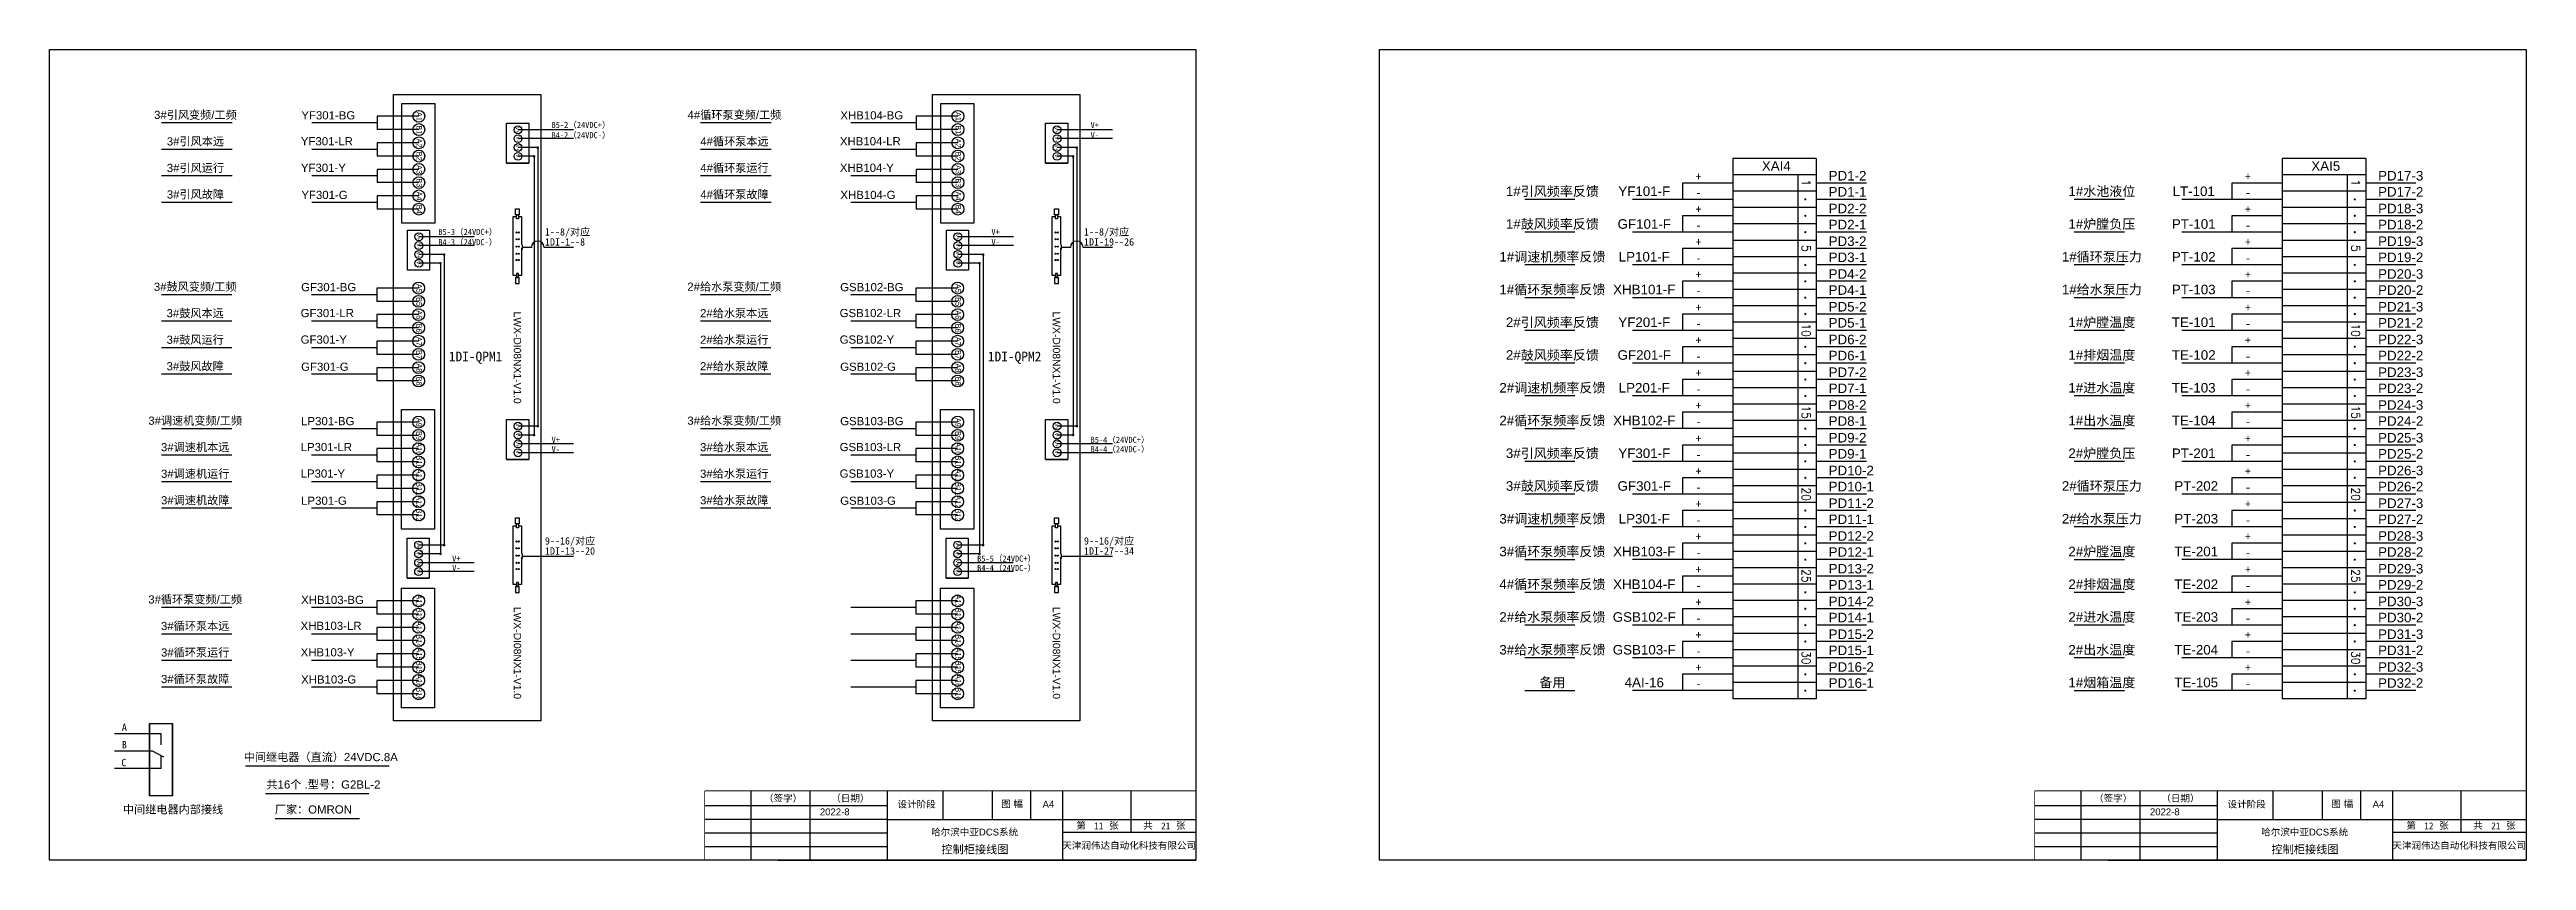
# Model space of a CAD drawing. Extents: x -156069 to -122631, y 9787 to 31117.
# Drawn here: x -156069 to -146995, y 13351 to 16323 of the extents above; entities that cross this region are included whole.
import ezdxf
from ezdxf.enums import TextEntityAlignment as Align

# ---------------------------------------------------------------- set-up
doc = ezdxf.new("R2010")
doc.units = 0
doc.layers.get('0').update_dxf_attribs({"linetype": 'CONTINUOUS'})
doc.layers.add('1', color=143, linetype='CONTINUOUS')
doc.layers.add('TEXT', color=3, linetype='CONTINUOUS')
doc.styles.add('Arial', font='arial.ttf')
doc.styles.add('ROMAND', font='romand')
doc.styles.get("Standard").update_dxf_attribs({"font": ''})
doc.styles.get('Standard').set_extended_font_data('SimSun')

msp = doc.modelspace()

# ---------------------------------------------------------------- texts
at = {"color": 0, "style": 'Arial', "width": 0.8}
for s, height, p in [('A1', 20.25, (-154714.21076, 16077.29488)), ('A1', 20.25, (-152739.48784, 16077.29488)), ('A2', 20.25, (-154714.21076, 15980.09488)), ('B1', 20.25, (-154714.21076, 16028.69488)), ('V+', 13.5, (-154353.35147, 16027.71284)), ('V-', 13.5, (-154353.35147, 15995.31284)), ('V+', 13.5, (-154353.35147, 15962.91284)), ('A2', 20.25, (-152739.48784, 15980.09488)), ('B1', 20.25, (-152739.48784, 16028.69488)), ('V+', 13.5, (-152378.62854, 16027.71284)), ('V-', 13.5, (-152378.62854, 15995.31284)), ('V+', 13.5, (-152378.62854, 15962.91284)), ('A3', 20.25, (-154714.21076, 15882.89488)), ('B2', 20.25, (-154714.21076, 15931.49488)), ('V-', 13.5, (-154353.35147, 15930.51284)), ('A3', 20.25, (-152739.48784, 15882.89488)), ('B2', 20.25, (-152739.48784, 15931.49488)), ('V-', 13.5, (-152378.62854, 15930.51284)), ('B3', 20.25, (-154714.21076, 15834.29488)), ('A4', 20.25, (-154714.21076, 15785.69488)), ('B3', 20.25, (-152739.48784, 15834.29488)), ('A4', 20.25, (-152739.48784, 15785.69488)), ('B4', 20.25, (-154714.21076, 15737.09488)), ('B4', 20.25, (-152739.48784, 15737.09488)), ('V+', 13.5, (-154716.59527, 15635.79042)), ('V-', 13.5, (-154716.59527, 15603.39042)), ('V+', 13.5, (-152741.87235, 15635.79042)), ('V-', 13.5, (-152741.87235, 15603.39042)), ('V+', 13.5, (-154716.59527, 15570.99042)), ('V-', 13.5, (-154716.59527, 15538.59042)), ('V+', 13.5, (-152741.87235, 15570.99042)), ('V-', 13.5, (-152741.87235, 15538.59042)), ('A5', 20.25, (-154715.08199, 15447.77211)), ('A5', 20.25, (-152740.35906, 15447.77211)), ('A6', 20.25, (-154715.08199, 15350.57211)), ('B5', 20.25, (-154715.08199, 15399.17211)), ('A6', 20.25, (-152740.35906, 15350.57211)), ('B5', 20.25, (-152740.35906, 15399.17211)), ('B6', 20.25, (-154715.08199, 15301.97211)), ('A7', 20.25, (-154715.08199, 15253.37211)), ('B6', 20.25, (-152740.35906, 15301.97211)), ('A7', 20.25, (-152740.35906, 15253.37211)), ('A8', 20.25, (-154715.08199, 15156.17211)), ('B7', 20.25, (-154715.08199, 15204.77211)), ('A8', 20.25, (-152740.35906, 15156.17211)), ('B7', 20.25, (-152740.35906, 15204.77211)), ('B8', 20.25, (-154715.08199, 15107.57211)), ('B8', 20.25, (-152740.35906, 15107.57211)), ('A9', 20.25, (-154715.08199, 14956.77448)), ('B9', 20.25, (-154715.08199, 14908.17448)), ('V+', 13.5, (-154353.35147, 14941.62943)), ('V-', 13.5, (-154353.35147, 14909.22943)), ('V+', 13.5, (-154353.35147, 14876.82943)), ('A9', 20.25, (-152740.35906, 14956.77448)), ('B9', 20.25, (-152740.35906, 14908.17448)), ('V+', 13.5, (-152378.62854, 14941.62943)), ('V-', 13.5, (-152378.62854, 14909.22943)), ('V+', 13.5, (-152378.62854, 14876.82943)), ('A10', 20.25, (-154715.08199, 14859.57448)), ('B10', 20.25, (-154715.08199, 14810.97448)), ('V-', 13.5, (-154353.35147, 14844.42943)), ('A10', 20.25, (-152740.35906, 14859.57448)), ('B10', 20.25, (-152740.35906, 14810.97448)), ('V-', 13.5, (-152378.62854, 14844.42943)), ('A11', 20.25, (-154715.08199, 14762.37448)), ('B11', 20.25, (-154715.08199, 14713.77448)), ('A11', 20.25, (-152740.35906, 14762.37448)), ('B11', 20.25, (-152740.35906, 14713.77448)), ('A12', 20.25, (-154715.08199, 14665.17448)), ('B12', 20.25, (-154715.08199, 14616.57448)), ('A12', 20.25, (-152740.35906, 14665.17448)), ('B12', 20.25, (-152740.35906, 14616.57448)), ('V+', 13.5, (-154717.4665, 14506.23127)), ('V-', 13.5, (-154717.4665, 14473.83127)), ('V+', 13.5, (-154717.4665, 14441.43127)), ('V+', 13.5, (-152742.74358, 14506.23127)), ('V-', 13.5, (-152742.74358, 14473.83127)), ('V+', 13.5, (-152742.74358, 14441.43127)), ('V-', 13.5, (-154717.4665, 14409.03127)), ('V-', 13.5, (-152742.74358, 14409.03127)), ('A13', 20.25, (-154715.08199, 14301.74108)), ('B13', 20.25, (-154715.08199, 14253.14108)), ('A13', 20.25, (-152740.35906, 14301.74108)), ('B13', 20.25, (-152740.35906, 14253.14108)), ('A14', 20.25, (-154715.08199, 14204.54108)), ('B14', 20.25, (-154715.08199, 14155.94108)), ('A14', 20.25, (-152740.35906, 14204.54108)), ('B14', 20.25, (-152740.35906, 14155.94108)), ('A15', 20.25, (-154715.08199, 14107.34108)), ('B15', 20.25, (-154715.08199, 14058.74108)), ('A15', 20.25, (-152740.35906, 14107.34108)), ('B15', 20.25, (-152740.35906, 14058.74108)), ('A16', 20.25, (-154715.08199, 14010.14108)), ('B16', 20.25, (-154715.08199, 13961.54108)), ('A16', 20.25, (-152740.35906, 14010.14108)), ('B16', 20.25, (-152740.35906, 13961.54108))]:
    msp.add_text(s, height=height, rotation=270, dxfattribs=at).set_placement(p, align=Align.MIDDLE)
at = {"color": 0, "style": 'Arial'}
for p in [(-154354.62926, 15193.69977), (-152379.90634, 15193.69977), (-154354.62926, 14111.55266), (-152379.90634, 14111.55266)]:
    msp.add_text('LWX-DI08NX1-V1.0', height=27, rotation=270, dxfattribs=at).set_placement(p, align=Align.MIDDLE)
for s, p in [('1DI-QPM1', (-154508.14942, 15193.69977)), ('1DI-QPM2', (-152533.4265, 15193.69977))]:
    msp.add_text(s, height=36).set_placement(p, align=Align.MIDDLE)
at = {"color": 3}
for s, p in [('A', (-155803.92763, 13825.79648)), ('C', (-155805.83527, 13696.53045)), ('B', (-155803.92763, 13761.76751))]:
    msp.add_text(s, height=27, dxfattribs=at).set_placement(p)
at = {"layer": '1', "style": 'Arial'}
for s, p in [('（签字）', (-153451.48766, 13566.84092)), ('2022-8', (-153246.62807, 13516.9255)), ('（日期）', (-153205.05058, 13566.84092)), ('设计阶段', (-152962.27083, 13544.87627)), ('图 幅', (-152582.00997, 13546.01976)), ('A4', (-152430.88648, 13544.92425)), ('（签字）', (-148578.72135, 13566.84092)), ('2022-8', (-148373.86176, 13516.9255)), ('（日期）', (-148332.28427, 13566.84092)), ('设计阶段', (-148089.50452, 13544.87627)), ('图 幅', (-147709.24366, 13546.01976)), ('A4', (-147558.12017, 13544.92425))]:
    msp.add_text(s, height=25, dxfattribs=at).set_placement(p)
for s, height, p in [('哈尔滨中亚DCS系统', 25, (-152679.73327, 13455.31281)), ('哈尔滨中亚DCS系统', 25, (-147806.96696, 13455.31281)), ('控制柜接线图', 30, (-152678.72575, 13391.84145)), ('天津润伟达自动化科技有限公司', 25, (-152113.53732, 13406.28636)), ('控制柜接线图', 30, (-147805.95944, 13391.84145)), ('天津润伟达自动化科技有限公司', 25, (-147240.77101, 13406.28636))]:
    msp.add_text(s, height=height, dxfattribs=at).set_placement(p, align=Align.MIDDLE_CENTER)
at = {"layer": '1'}
for s, p in [('第     张', (-152307.40892, 13466.82003)), ('11', (-152241.85003, 13465.76494)), ('共     张', (-152062.22543, 13466.82003)), ('21', (-151996.66655, 13465.76494)), ('第     张', (-147434.6426, 13466.82003)), ('12', (-147369.08372, 13465.76494)), ('共     张', (-147189.45912, 13466.82003)), ('21', (-147123.90024, 13465.76494))]:
    msp.add_text(s, height=25, dxfattribs=at).set_placement(p)
at = {"layer": 'TEXT', "style": 'Arial'}
for s, p in [('3#引风变频/工频', (-155534.49838, 16083.30511)), ('4#循环泵变频/工频', (-153559.77545, 16083.30511)), ('3#引风本远', (-155534.49838, 15986.10511)), ('4#循环泵本远', (-153559.77545, 15986.10511)), ('3#引风运行', (-155534.49838, 15888.90511)), ('4#循环泵运行', (-153559.77545, 15888.90511)), ('3#引风故障', (-155534.49838, 15791.70511)), ('4#循环泵故障', (-153559.77545, 15791.70511)), ('3#鼓风变频/工频', (-155535.3696, 15453.78234)), ('2#给水泵变频/工频', (-153560.64668, 15453.78234)), ('3#鼓风本远', (-155535.3696, 15356.58234)), ('2#给水泵本远', (-153560.64668, 15356.58234)), ('3#鼓风运行', (-155535.3696, 15259.38234)), ('2#给水泵运行', (-153560.64668, 15259.38234)), ('3#鼓风故障', (-155535.3696, 15162.18234)), ('2#给水泵故障', (-153560.64668, 15162.18234)), ('3#调速机变频/工频', (-155535.3696, 14962.78471)), ('3#给水泵变频/工频', (-153560.64668, 14962.78471)), ('3#调速机本远', (-155535.3696, 14865.58471)), ('3#给水泵本远', (-153560.64668, 14865.58471)), ('3#调速机运行', (-155535.3696, 14768.38471)), ('3#给水泵运行', (-153560.64668, 14768.38471)), ('3#调速机故障', (-155535.3696, 14671.18471)), ('3#给水泵故障', (-153560.64668, 14671.18471)), ('3#循环泵变频/工频', (-155535.3696, 14307.75131)), ('3#循环泵本远', (-155535.3696, 14210.55131)), ('3#循环泵运行', (-155535.3696, 14113.35131)), ('3#循环泵故障', (-155535.3696, 14016.15131))]:
    msp.add_text(s, height=29.9, dxfattribs=at).set_placement(p, align=Align.MIDDLE_CENTER)
for s, p in [('YF301-BG', (-155146.25332, 16066.71364)), ('XHB104-BG', (-153171.5304, 16066.71364)), ('YF301-LR', (-155148.03598, 15971.7874)), ('XHB104-LR', (-153173.31306, 15971.7874)), ('YF301-Y', (-155148.03598, 15874.5874)), ('XHB104-Y', (-153173.31306, 15874.5874)), ('YF301-G', (-155146.25332, 15775.11364)), ('XHB104-G', (-153171.5304, 15775.11364)), ('GF301-BG', (-155147.12455, 15437.19086)), ('GSB102-BG', (-153172.40162, 15437.19086)), ('GF301-LR', (-155148.90721, 15342.26462)), ('GSB102-LR', (-153174.18428, 15342.26462)), ('GF301-Y', (-155148.90721, 15245.06462)), ('GSB102-Y', (-153174.18428, 15245.06462)), ('GF301-G', (-155147.12455, 15145.59086)), ('GSB102-G', (-153172.40162, 15145.59086)), ('LP301-BG', (-155147.12455, 14946.19324)), ('GSB103-BG', (-153172.40162, 14946.19324)), ('LP301-LR', (-155148.90721, 14851.267)), ('GSB103-LR', (-153174.18428, 14851.267)), ('LP301-Y', (-155148.90721, 14754.067)), ('GSB103-Y', (-153174.18428, 14754.067)), ('LP301-G', (-155147.12455, 14654.59324)), ('GSB103-G', (-153172.40162, 14654.59324)), ('XHB103-BG', (-155147.12455, 14291.15983)), ('XHB103-LR', (-155148.90721, 14196.2336)), ('XHB103-Y', (-155148.90721, 14099.0336)), ('XHB103-G', (-155147.12455, 13999.55983)), ('中间继电器（直流）24VDC.8A', (-155357.29208, 13715.24729)), ('共16个 .型号：G2BL-2', (-155274.14268, 13614.69994)), ('中间继电器内部接线', (-155799.87091, 13523.27983)), ('厂家：OMRON', (-155243.66989, 13523.29324))]:
    msp.add_text(s, height=29.9, dxfattribs=at).set_placement(p)
at = {"layer": 'TEXT'}
for s, height, p in [('B5-2（24VDC+）', 22.5, (-154229.75758, 16035.11637)), ('B4-2（24VDC-）', 22.5, (-154229.75758, 15997.80959)), ('V+', 22.5, (-152255.03466, 16035.11637)), ('V-', 22.5, (-152255.03466, 15997.80959)), ('+', 30, (-150038.16133, 15842.80953)), ('-', 30, (-150038.16133, 15783.90552)), ('+', 30, (-148025.2384, 15842.80953)), ('-', 30, (-148025.2384, 15783.90552)), ('+', 30, (-150038.16133, 15722.80953)), ('+', 30, (-148025.2384, 15722.80953)), ('B5-3（24VDC+）', 22.5, (-154644.43881, 15643.19396)), ('B4-3（24VDC-）', 22.5, (-154644.43881, 15605.88718)), ('1--8/对应', 27, (-154254.00144, 15641.24554)), ('1DI-1--8', 27, (-154254.00144, 15604.37457)), ('V+', 22.5, (-152618.27847, 15643.19396)), ('V-', 22.5, (-152618.27847, 15605.88718)), ('1--8/对应', 27, (-152279.27852, 15641.24554)), ('1DI-19--26', 27, (-152279.27852, 15604.37457)), ('+', 30, (-150038.16133, 15602.80953)), ('-', 30, (-150038.16133, 15663.90552)), ('+', 30, (-148025.2384, 15602.80953)), ('-', 30, (-148025.2384, 15663.90552)), ('-', 30, (-150038.16133, 15543.90552)), ('-', 30, (-148025.2384, 15543.90552)), ('+', 30, (-150038.16133, 15482.80953)), ('-', 30, (-150038.16133, 15423.90552)), ('+', 30, (-148025.2384, 15482.80953)), ('-', 30, (-148025.2384, 15423.90552)), ('+', 30, (-150038.16133, 15362.80953)), ('+', 30, (-148025.2384, 15362.80953)), ('+', 30, (-150038.16133, 15242.80953)), ('-', 30, (-150038.16133, 15303.90552)), ('+', 30, (-148025.2384, 15242.80953)), ('-', 30, (-148025.2384, 15303.90552)), ('-', 30, (-150038.16133, 15183.90552)), ('-', 30, (-148025.2384, 15183.90552)), ('+', 30, (-150038.16133, 15122.80953)), ('-', 30, (-150038.16133, 15063.90552)), ('+', 30, (-148025.2384, 15122.80953)), ('-', 30, (-148025.2384, 15063.90552)), ('+', 30, (-150038.16133, 15002.80953)), ('+', 30, (-148025.2384, 15002.80953)), ('V+', 22.5, (-154229.75758, 14881.47764)), ('B5-4（24VDC+）', 22.5, (-152255.03466, 14881.47764)), ('+', 30, (-150038.16133, 14882.80953)), ('-', 30, (-150038.16133, 14943.90552)), ('+', 30, (-148025.2384, 14882.80953)), ('-', 30, (-148025.2384, 14943.90552)), ('V-', 22.5, (-154229.75758, 14847.00755)), ('B4-4（24VDC-）', 22.5, (-152255.03466, 14847.00755)), ('-', 30, (-150038.16133, 14823.90552)), ('-', 30, (-148025.2384, 14823.90552)), ('+', 30, (-150038.16133, 14762.80953)), ('-', 30, (-150038.16133, 14703.90552)), ('+', 30, (-148025.2384, 14762.80953)), ('-', 30, (-148025.2384, 14703.90552)), ('+', 30, (-150038.16133, 14642.80953)), ('+', 30, (-148025.2384, 14642.80953)), ('9--16/对应', 27, (-154254.00144, 14508.81068)), ('9--16/对应', 27, (-152279.27852, 14508.81068)), ('+', 30, (-150038.16133, 14522.80953)), ('-', 30, (-150038.16133, 14583.90552)), ('+', 30, (-148025.2384, 14522.80953)), ('-', 30, (-148025.2384, 14583.90552)), ('V+', 22.5, (-154593.87262, 14446.07948)), ('V-', 22.5, (-154593.87262, 14411.60939)), ('1DI-13--20', 27, (-154254.00144, 14471.93971)), ('B5-5（24VDC+）', 22.5, (-152670.58711, 14446.07948)), ('B4-4（24VDC-）', 22.5, (-152670.58711, 14411.60939)), ('1DI-27--34', 27, (-152279.27852, 14471.93971)), ('+', 30, (-150038.16133, 14402.80953)), ('-', 30, (-150038.16133, 14463.90552)), ('+', 30, (-148025.2384, 14402.80953)), ('-', 30, (-148025.2384, 14463.90552)), ('-', 30, (-150038.16133, 14343.90552)), ('-', 30, (-148025.2384, 14343.90552)), ('+', 30, (-150038.16133, 14282.80953)), ('+', 30, (-148025.2384, 14282.80953)), ('+', 30, (-150038.16133, 14162.80953)), ('-', 30, (-150038.16133, 14223.90552)), ('+', 30, (-148025.2384, 14162.80953)), ('-', 30, (-148025.2384, 14223.90552)), ('+', 30, (-150038.16133, 14042.80953)), ('-', 30, (-150038.16133, 14103.90552)), ('+', 30, (-148025.2384, 14042.80953)), ('-', 30, (-148025.2384, 14103.90552)), ('-', 30, (-150038.16133, 13983.90552)), ('-', 30, (-148025.2384, 13983.90552))]:
    msp.add_text(s, height=height, dxfattribs=at).set_placement(p)
at = {"layer": 'TEXT', "style": 'Arial'}
for s, p in [('XAI4', (-149742.76684, 15878.51348)), ('XAI5', (-147729.84391, 15878.51348))]:
    msp.add_text(s, height=35, dxfattribs=at).set_placement(p, align=Align.CENTER)
at = {"layer": 'TEXT', "color": 0, "style": 'Arial'}
for s, p in [('1#引风频率反馈', (-150563.15613, 15803.43494)), ('YF101-F', (-150226.53299, 15803.43494)), ('1#水池液位', (-148550.23319, 15803.43494)), ('LT-101', (-148213.61006, 15803.43494)), ('1#鼓风频率反馈', (-150563.15613, 15683.43492)), ('GF101-F', (-150226.53299, 15683.43494)), ('1#炉膛负压', (-148550.23319, 15683.43492)), ('PT-101', (-148213.61006, 15683.43494)), ('1#调速机频率反馈', (-150563.15613, 15563.43492)), ('LP101-F', (-150226.53299, 15563.43494)), ('1#循环泵压力', (-148550.23319, 15563.43492)), ('PT-102', (-148213.61006, 15563.43494)), ('1#循环泵频率反馈', (-150563.15613, 15443.43492)), ('XHB101-F', (-150226.53299, 15443.43494)), ('1#给水泵压力', (-148550.23319, 15443.43492)), ('PT-103', (-148213.61006, 15443.43494)), ('2#引风频率反馈', (-150563.15613, 15323.43492)), ('YF201-F', (-150226.53299, 15323.43494)), ('1#炉膛温度', (-148550.23319, 15323.43492)), ('TE-101', (-148213.61006, 15323.43494)), ('2#鼓风频率反馈', (-150563.15613, 15203.43492)), ('GF201-F', (-150226.53299, 15203.43496)), ('1#排烟温度', (-148550.23319, 15203.43492)), ('TE-102', (-148213.61006, 15203.43496)), ('2#调速机频率反馈', (-150563.15613, 15083.43492)), ('LP201-F', (-150226.53299, 15083.43494)), ('1#进水温度', (-148550.23319, 15083.43492)), ('TE-103', (-148213.61006, 15083.43494)), ('2#循环泵频率反馈', (-150563.15613, 14963.43492)), ('XHB102-F', (-150226.53299, 14963.43494)), ('1#出水温度', (-148550.23319, 14963.43492)), ('TE-104', (-148213.61006, 14963.43494)), ('3#引风频率反馈', (-150563.15613, 14843.43492)), ('YF301-F', (-150226.53299, 14843.43494)), ('2#炉膛负压', (-148550.23319, 14843.43492)), ('PT-201', (-148213.61006, 14843.43494)), ('3#鼓风频率反馈', (-150563.15613, 14723.4349)), ('GF301-F', (-150226.53299, 14723.43491)), ('2#循环泵压力', (-148550.23319, 14723.4349)), ('PT-202', (-148204.4283, 14723.43491)), ('3#调速机频率反馈', (-150563.15613, 14603.4349)), ('LP301-F', (-150226.53299, 14603.43491)), ('2#给水泵压力', (-148550.23319, 14603.4349)), ('PT-203', (-148204.4283, 14603.43491)), ('3#循环泵频率反馈', (-150563.15613, 14483.4349)), ('XHB103-F', (-150226.53299, 14483.43491)), ('2#炉膛温度', (-148550.23319, 14483.4349)), ('TE-201', (-148204.4283, 14483.43491)), ('4#循环泵频率反馈', (-150563.15613, 14363.4349)), ('XHB104-F', (-150226.53299, 14363.43493)), ('2#排烟温度', (-148550.23319, 14363.4349)), ('TE-202', (-148204.4283, 14363.43493)), ('2#给水泵频率反馈', (-150563.15613, 14243.4349)), ('GSB102-F', (-150226.53299, 14243.43491)), ('2#进水温度', (-148550.23319, 14243.4349)), ('TE-203', (-148204.4283, 14243.43491)), ('3#给水泵频率反馈', (-150563.15613, 14123.4349)), ('GSB103-F', (-150226.53299, 14123.43491)), ('2#出水温度', (-148550.23319, 14123.4349)), ('TE-204', (-148204.4283, 14123.43491)), ('备用', (-150563.15613, 14003.4349)), ('4AI-16', (-150226.53299, 14003.43491)), ('1#烟箱温度', (-148550.23319, 14003.4349)), ('TE-105', (-148204.4283, 14003.43491))]:
    msp.add_text(s, height=35, dxfattribs=at).set_placement(p, align=Align.MIDDLE_CENTER)
at = {"layer": 'TEXT', "style": 'ROMAND'}
for s, p in [('1', (-149649.00008, 15834.41728)), ('1', (-147636.07715, 15834.41728)), ('5', (-149649.00008, 15594.2512)), ('5', (-147636.07715, 15594.2512))]:
    msp.add_text(s, height=31.6008, rotation=270, dxfattribs=at).set_placement(p, align=Align.CENTER)
at = {"layer": 'TEXT', "color": 0, "style": 'Arial'}
for s, p in [('PD1-2', (-149551.1678, 15842.80953)), ('PD1-1', (-149551.1678, 15783.90552)), ('PD17-3', (-147538.24487, 15842.80953)), ('PD17-2', (-147538.24487, 15783.90552)), ('PD2-2', (-149551.1678, 15722.80953)), ('PD2-1', (-149551.1678, 15663.90552)), ('PD18-3', (-147538.24487, 15722.80953)), ('PD18-2', (-147538.24487, 15663.90552)), ('PD3-2', (-149551.1678, 15602.80953)), ('PD19-3', (-147538.24487, 15602.80953)), ('PD3-1', (-149551.1678, 15543.90552)), ('PD4-2', (-149551.1678, 15482.80953)), ('PD19-2', (-147538.24487, 15543.90552)), ('PD20-3', (-147538.24487, 15482.80953)), ('PD4-1', (-149551.1678, 15423.90552)), ('PD20-2', (-147538.24487, 15423.90552)), ('PD5-2', (-149551.1678, 15362.80953)), ('PD5-1', (-149551.1678, 15303.90552)), ('PD21-3', (-147538.24487, 15362.80953)), ('PD21-2', (-147538.24487, 15303.90552)), ('PD6-2', (-149551.1678, 15242.80953)), ('PD22-3', (-147538.24487, 15242.80953)), ('PD6-1', (-149551.1678, 15183.90552)), ('PD7-2', (-149551.1678, 15122.80953)), ('PD22-2', (-147538.24487, 15183.90552)), ('PD23-3', (-147538.24487, 15122.80953)), ('PD7-1', (-149551.1678, 15063.90552)), ('PD23-2', (-147538.24487, 15063.90552)), ('PD8-2', (-149551.1678, 15002.80953)), ('PD8-1', (-149551.1678, 14943.90552)), ('PD24-3', (-147538.24487, 15002.80953)), ('PD24-2', (-147538.24487, 14943.90552)), ('PD9-2', (-149551.1678, 14882.80953)), ('PD25-3', (-147538.24487, 14882.80953)), ('PD9-1', (-149551.1678, 14823.90552)), ('PD10-2', (-149551.1678, 14762.80953)), ('PD25-2', (-147538.24487, 14823.90552)), ('PD26-3', (-147538.24487, 14762.80953)), ('PD10-1', (-149551.1678, 14703.90552)), ('PD26-2', (-147538.24487, 14703.90552)), ('PD11-2', (-149551.1678, 14642.80953)), ('PD11-1', (-149551.1678, 14583.90552)), ('PD27-3', (-147538.24487, 14642.80953)), ('PD27-2', (-147538.24487, 14583.90552)), ('PD12-2', (-149551.1678, 14522.80953)), ('PD28-3', (-147538.24487, 14522.80953)), ('PD12-1', (-149551.1678, 14463.90552)), ('PD13-2', (-149551.1678, 14402.80953)), ('PD28-2', (-147538.24487, 14463.90552)), ('PD29-3', (-147538.24487, 14402.80953)), ('PD13-1', (-149551.1678, 14343.90552)), ('PD29-2', (-147538.24487, 14343.90552)), ('PD14-2', (-149551.1678, 14282.80953)), ('PD14-1', (-149551.1678, 14223.90552)), ('PD30-3', (-147538.24487, 14282.80953)), ('PD30-2', (-147538.24487, 14223.90552)), ('PD15-2', (-149551.1678, 14162.80953)), ('PD31-3', (-147538.24487, 14162.80953)), ('PD15-1', (-149551.1678, 14103.90552)), ('PD16-2', (-149551.1678, 14042.80953)), ('PD31-2', (-147538.24487, 14103.90552)), ('PD32-3', (-147538.24487, 14042.80953)), ('PD16-1', (-149551.1678, 13983.90552)), ('PD32-2', (-147538.24487, 13983.90552))]:
    msp.add_text(s, height=35, dxfattribs=at).set_placement(p)
at = {"layer": 'TEXT', "style": 'ROMAND', "width": 0.9}
for s, p in [('10', (-149649.00008, 15294.0436)), ('10', (-147636.07715, 15294.0436)), ('15', (-149649.00008, 14993.836)), ('15', (-147636.07715, 14993.836)), ('20', (-149649.00008, 14693.6284)), ('20', (-147636.07715, 14693.6284)), ('25', (-149649.00008, 14393.836)), ('25', (-147636.07715, 14393.836)), ('30', (-149649.00008, 14093.6284)), ('30', (-147636.07715, 14093.6284))]:
    msp.add_text(s, height=31.6008, rotation=270, dxfattribs=at).set_placement(p, align=Align.CENTER)

# ---------------------------------------------------------------- linework, layer by layer
for p, q in [((-154809.14691, 16157.5412), (-154269.14691, 16157.5412)), ((-154809.14691, 13862.54148), (-154809.14691, 16157.5412)), ((-154269.14691, 16157.5412), (-154269.14691, 13862.54148)), ((-152834.42399, 16157.5412), (-152294.42399, 16157.5412)), ((-152834.42399, 13862.54148), (-152834.42399, 16157.5412)), ((-152294.42399, 16157.5412), (-152294.42399, 13862.54148)), ((-154715.85963, 16078.10863), (-154869.18318, 16078.10863)), ((-154869.18318, 16078.10863), (-154869.18318, 16029.50863)), ((-152741.13671, 16078.10863), (-152894.46026, 16078.10863)), ((-152894.46026, 16078.10863), (-152894.46026, 16029.50863)), ((-154869.18318, 16053.80863), (-155107.70578, 16053.80863)), ((-154715.85963, 16029.50863), (-154869.18318, 16029.50863)), ((-154715.85963, 15980.90863), (-154869.18318, 15980.90863)), ((-154869.18318, 15980.90863), (-154869.18318, 15932.30863)), ((-154149.41957, 16028.63164), (-154352.61583, 16028.63164)), ((-154149.42117, 15996.23164), (-154352.61583, 15996.23164)), ((-152894.46026, 16053.80863), (-153132.98286, 16053.80863)), ((-152741.13671, 16029.50863), (-152894.46026, 16029.50863)), ((-152741.13671, 15980.90863), (-152894.46026, 15980.90863)), ((-152894.46026, 15980.90863), (-152894.46026, 15932.30863)), ((-152174.69665, 16028.63164), (-152377.8929, 16028.63164)), ((-152174.69824, 15996.23164), (-152377.8929, 15996.23164)), ((-154869.18318, 15956.60863), (-155107.70578, 15956.60863)), ((-154715.85963, 15932.30863), (-154869.18318, 15932.30863)), ((-154715.85963, 15883.70863), (-154869.18318, 15883.70863)), ((-154869.18318, 15883.70863), (-154869.18318, 15835.10863)), ((-154394.47975, 15906.73558), (-154313.47975, 15906.73558)), ((-154277.65942, 15963.83164), (-154352.61583, 15963.83164)), ((-154290.8783, 15931.43164), (-154352.61583, 15931.43164)), ((-154293.63621, 15934.10964), (-154293.63621, 14913.35307)), ((-154280.3055, 15966.46327), (-154280.3055, 14942.13598)), ((-152894.46026, 15956.60863), (-153132.98286, 15956.60863)), ((-152741.13671, 15932.30863), (-152894.46026, 15932.30863)), ((-152741.13671, 15883.70863), (-152894.46026, 15883.70863)), ((-152894.46026, 15883.70863), (-152894.46026, 15835.10863)), ((-152419.75683, 15906.73558), (-152338.75683, 15906.73558)), ((-152302.9365, 15963.83164), (-152377.8929, 15963.83164)), ((-152316.15538, 15931.43164), (-152377.8929, 15931.43164)), ((-152318.91328, 15934.10964), (-152318.91328, 14913.35307)), ((-152305.58258, 15966.46327), (-152305.58258, 14942.13598)), ((-154869.18318, 15859.40863), (-155107.70578, 15859.40863)), ((-154715.85963, 15835.10863), (-154869.18318, 15835.10863)), ((-152894.46026, 15859.40863), (-153132.98286, 15859.40863)), ((-152741.13671, 15835.10863), (-152894.46026, 15835.10863)), ((-149902.62631, 15833.51784), (-150086.33993, 15833.51784)), ((-150086.33993, 15833.51784), (-150086.33993, 15773.51783)), ((-147889.70338, 15833.51784), (-148073.41699, 15833.51784)), ((-148073.41699, 15833.51784), (-148073.41699, 15773.51783)), ((-154869.18318, 15762.20863), (-155107.70578, 15762.20863)), ((-154715.85963, 15786.50863), (-154869.18318, 15786.50863)), ((-154869.18318, 15786.50863), (-154869.18318, 15737.90863)), ((-154715.85963, 15737.90863), (-154869.18318, 15737.90863)), ((-154370.3668, 15710.39719), (-154358.42691, 15710.39719)), ((-154370.3668, 15494.33104), (-154370.3668, 15710.39719)), ((-154350.95999, 15710.39719), (-154339.62417, 15710.39719)), ((-154339.62417, 15710.39719), (-154339.62417, 15610.35793)), ((-152894.46026, 15762.20863), (-153132.98286, 15762.20863)), ((-152741.13671, 15786.50863), (-152894.46026, 15786.50863)), ((-152894.46026, 15786.50863), (-152894.46026, 15737.90863)), ((-152741.13671, 15737.90863), (-152894.46026, 15737.90863)), ((-152395.64387, 15710.39719), (-152383.70399, 15710.39719)), ((-152395.64387, 15494.33104), (-152395.64387, 15710.39719)), ((-152376.23707, 15710.39719), (-152364.90125, 15710.39719)), ((-152364.90125, 15710.39719), (-152364.90125, 15610.35793)), ((-150480.58121, 15773.43479), (-150664.29482, 15773.43479)), ((-150086.33993, 15773.51783), (-150270.05354, 15773.51783)), ((-149902.62631, 15773.51783), (-150086.33993, 15773.51783)), ((-149902.62631, 15713.51782), (-150086.33993, 15713.51782)), ((-150086.33993, 15713.51782), (-150086.33993, 15653.51781)), ((-148467.65828, 15773.43479), (-148651.37189, 15773.43479)), ((-148073.41699, 15773.51783), (-148257.13061, 15773.51783)), ((-147889.70338, 15773.51783), (-148073.41699, 15773.51783)), ((-147889.70338, 15713.51782), (-148073.41699, 15713.51782)), ((-148073.41699, 15713.51782), (-148073.41699, 15653.51781)), ((-154512.66338, 15636.70923), (-154715.85963, 15636.70923)), ((-154339.62417, 15610.35793), (-154337.3267, 15605.35864)), ((-152537.94045, 15636.70923), (-152741.13671, 15636.70923)), ((-152364.90125, 15610.35793), (-152362.60378, 15605.35864)), ((-150480.58121, 15653.43477), (-150664.29482, 15653.43477)), ((-150086.33993, 15653.51781), (-150270.05354, 15653.51781)), ((-149902.62631, 15653.51781), (-150086.33993, 15653.51781)), ((-148467.65828, 15653.43477), (-148651.37189, 15653.43477)), ((-148073.41699, 15653.51781), (-148257.13061, 15653.51781)), ((-147889.70338, 15653.51781), (-148073.41699, 15653.51781)), ((-154512.66497, 15604.30923), (-154715.85963, 15604.30923)), ((-154625.70186, 15571.90923), (-154715.85963, 15571.90923)), ((-154639.1444, 15539.50923), (-154715.85963, 15539.50923)), ((-154636.38649, 15542.18723), (-154636.38649, 14474.75007)), ((-154623.05578, 15574.54085), (-154623.05578, 14507.15007)), ((-154339.62417, 15595.42033), (-154339.62417, 15494.33104)), ((-154339.62417, 15595.42033), (-154337.3267, 15590.42104)), ((-154337.3267, 15605.35864), (-154337.3267, 15590.42104)), ((-154303.51546, 15597.88984), (-154337.3267, 15597.88984)), ((-154149.41957, 15597.88984), (-154257.09553, 15597.88984)), ((-152537.94205, 15604.30923), (-152741.13671, 15604.30923)), ((-152650.97894, 15571.90923), (-152741.13671, 15571.90923)), ((-152664.42148, 15539.50923), (-152741.13671, 15539.50923)), ((-152661.66357, 15542.18723), (-152661.66357, 14474.75007)), ((-152648.33286, 15574.54085), (-152648.33286, 14507.15007)), ((-152364.90125, 15595.42033), (-152364.90125, 15494.33104)), ((-152364.90125, 15595.42033), (-152362.60378, 15590.42104)), ((-152362.60378, 15605.35864), (-152362.60378, 15590.42104)), ((-152328.79254, 15597.88984), (-152362.60378, 15597.88984)), ((-152174.69665, 15597.88984), (-152282.37261, 15597.88984)), ((-150480.58121, 15533.43477), (-150664.29482, 15533.43477)), ((-150086.33993, 15533.51781), (-150270.05354, 15533.51781)), ((-149902.62631, 15593.51782), (-150086.33993, 15593.51782)), ((-150086.33993, 15593.51782), (-150086.33993, 15533.51781)), ((-149902.62631, 15533.51781), (-150086.33993, 15533.51781)), ((-148467.65828, 15533.43477), (-148651.37189, 15533.43477)), ((-148073.41699, 15533.51781), (-148257.13061, 15533.51781)), ((-147889.70338, 15593.51782), (-148073.41699, 15593.51782)), ((-148073.41699, 15593.51782), (-148073.41699, 15533.51781)), ((-147889.70338, 15533.51781), (-148073.41699, 15533.51781)), ((-154716.73086, 15448.58586), (-154870.05441, 15448.58586)), ((-154870.05441, 15448.58586), (-154870.05441, 15399.98586)), ((-154358.43161, 15494.33104), (-154370.3668, 15494.33104)), ((-154339.62417, 15494.33104), (-154350.96468, 15494.33104)), ((-152742.00794, 15448.58586), (-152895.33148, 15448.58586)), ((-152895.33148, 15448.58586), (-152895.33148, 15399.98586)), ((-152383.70869, 15494.33104), (-152395.64387, 15494.33104)), ((-152364.90125, 15494.33104), (-152376.24176, 15494.33104)), ((-149902.62631, 15473.51782), (-150086.33993, 15473.51782)), ((-150086.33993, 15473.51782), (-150086.33993, 15413.51781)), ((-147889.70338, 15473.51782), (-148073.41699, 15473.51782)), ((-148073.41699, 15473.51782), (-148073.41699, 15413.51781)), ((-154870.05441, 15424.28586), (-155108.57701, 15424.28586)), ((-154716.73086, 15399.98586), (-154870.05441, 15399.98586)), ((-154716.73086, 15351.38586), (-154870.05441, 15351.38586)), ((-154870.05441, 15351.38586), (-154870.05441, 15302.78586)), ((-152895.33148, 15424.28586), (-153133.85408, 15424.28586)), ((-152742.00794, 15399.98586), (-152895.33148, 15399.98586)), ((-152742.00794, 15351.38586), (-152895.33148, 15351.38586)), ((-152895.33148, 15351.38586), (-152895.33148, 15302.78586)), ((-150480.58121, 15413.43477), (-150664.29482, 15413.43477)), ((-150086.33993, 15413.51781), (-150270.05354, 15413.51781)), ((-149902.62631, 15413.51781), (-150086.33993, 15413.51781)), ((-149902.62631, 15353.51782), (-150086.33993, 15353.51782)), ((-150086.33993, 15353.51782), (-150086.33993, 15293.51781)), ((-148467.65828, 15413.43477), (-148651.37189, 15413.43477)), ((-148073.41699, 15413.51781), (-148257.13061, 15413.51781)), ((-147889.70338, 15413.51781), (-148073.41699, 15413.51781)), ((-147889.70338, 15353.51782), (-148073.41699, 15353.51782)), ((-148073.41699, 15353.51782), (-148073.41699, 15293.51781)), ((-154870.05441, 15327.08586), (-155108.57701, 15327.08586)), ((-154716.73086, 15302.78586), (-154870.05441, 15302.78586)), ((-154716.73086, 15254.18586), (-154870.05441, 15254.18586)), ((-154870.05441, 15254.18586), (-154870.05441, 15205.58586)), ((-152895.33148, 15327.08586), (-153133.85408, 15327.08586)), ((-152742.00794, 15302.78586), (-152895.33148, 15302.78586)), ((-152742.00794, 15254.18586), (-152895.33148, 15254.18586)), ((-152895.33148, 15254.18586), (-152895.33148, 15205.58586)), ((-150480.58121, 15293.43477), (-150664.29482, 15293.43477)), ((-150086.33993, 15293.51781), (-150270.05354, 15293.51781)), ((-149902.62631, 15293.51781), (-150086.33993, 15293.51781)), ((-148467.65828, 15293.43477), (-148651.37189, 15293.43477)), ((-148073.41699, 15293.51781), (-148257.13061, 15293.51781)), ((-147889.70338, 15293.51781), (-148073.41699, 15293.51781)), ((-154870.05441, 15229.88586), (-155108.57701, 15229.88586)), ((-154716.73086, 15205.58586), (-154870.05441, 15205.58586)), ((-154716.73086, 15156.98586), (-154870.05441, 15156.98586)), ((-154870.05441, 15156.98586), (-154870.05441, 15108.38586)), ((-152895.33148, 15229.88586), (-153133.85408, 15229.88586)), ((-152742.00794, 15205.58586), (-152895.33148, 15205.58586)), ((-152742.00794, 15156.98586), (-152895.33148, 15156.98586)), ((-152895.33148, 15156.98586), (-152895.33148, 15108.38586)), ((-150480.58121, 15173.43477), (-150664.29482, 15173.43477)), ((-150086.33993, 15173.51781), (-150270.05354, 15173.51781)), ((-149902.62631, 15233.51782), (-150086.33993, 15233.51782)), ((-150086.33993, 15233.51782), (-150086.33993, 15173.51781)), ((-149902.62631, 15173.51781), (-150086.33993, 15173.51781)), ((-148467.65828, 15173.43477), (-148651.37189, 15173.43477)), ((-148073.41699, 15173.51781), (-148257.13061, 15173.51781)), ((-147889.70338, 15233.51782), (-148073.41699, 15233.51782)), ((-148073.41699, 15233.51782), (-148073.41699, 15173.51781)), ((-147889.70338, 15173.51781), (-148073.41699, 15173.51781)), ((-154870.05441, 15132.68586), (-155108.57701, 15132.68586)), ((-154716.73086, 15108.38586), (-154870.05441, 15108.38586)), ((-152895.33148, 15132.68586), (-153133.85408, 15132.68586)), ((-152742.00794, 15108.38586), (-152895.33148, 15108.38586)), ((-149902.62631, 15113.51782), (-150086.33993, 15113.51782)), ((-150086.33993, 15113.51782), (-150086.33993, 15053.51781)), ((-147889.70338, 15113.51782), (-148073.41699, 15113.51782)), ((-148073.41699, 15113.51782), (-148073.41699, 15053.51781)), ((-150480.58121, 15053.43477), (-150664.29482, 15053.43477)), ((-150086.33993, 15053.51781), (-150270.05354, 15053.51781)), ((-149902.62631, 15053.51781), (-150086.33993, 15053.51781)), ((-149902.62631, 14993.51782), (-150086.33993, 14993.51782)), ((-150086.33993, 14993.51782), (-150086.33993, 14933.51781)), ((-148467.65828, 15053.43477), (-148651.37189, 15053.43477)), ((-148073.41699, 15053.51781), (-148257.13061, 15053.51781)), ((-147889.70338, 15053.51781), (-148073.41699, 15053.51781)), ((-147889.70338, 14993.51782), (-148073.41699, 14993.51782)), ((-148073.41699, 14993.51782), (-148073.41699, 14933.51781)), ((-154870.05441, 14933.28823), (-155108.57701, 14933.28823)), ((-154716.73086, 14957.58823), (-154870.05441, 14957.58823)), ((-154870.05441, 14957.58823), (-154870.05441, 14908.98823)), ((-154716.73086, 14908.98823), (-154870.05441, 14908.98823)), ((-154277.133, 14942.54823), (-154352.61583, 14942.54823)), ((-154293.63621, 14910.14823), (-154352.61583, 14910.14823)), ((-154293.63621, 14910.14823), (-154293.63621, 14907.34045)), ((-154279.94077, 14942.54823), (-154279.94077, 14939.74045)), ((-152895.33148, 14933.28823), (-153133.85408, 14933.28823)), ((-152742.00794, 14957.58823), (-152895.33148, 14957.58823)), ((-152895.33148, 14957.58823), (-152895.33148, 14908.98823)), ((-152742.00794, 14908.98823), (-152895.33148, 14908.98823)), ((-152302.41007, 14942.54823), (-152377.8929, 14942.54823)), ((-152318.91328, 14910.14823), (-152377.8929, 14910.14823)), ((-152318.91328, 14910.14823), (-152318.91328, 14907.34045)), ((-152305.21785, 14942.54823), (-152305.21785, 14939.74045)), ((-150480.58121, 14933.43477), (-150664.29482, 14933.43477)), ((-150086.33993, 14933.51781), (-150270.05354, 14933.51781)), ((-149902.62631, 14933.51781), (-150086.33993, 14933.51781)), ((-148467.65828, 14933.43477), (-148651.37189, 14933.43477)), ((-148073.41699, 14933.51781), (-148257.13061, 14933.51781)), ((-147889.70338, 14933.51781), (-148073.41699, 14933.51781)), ((-154870.05441, 14836.08823), (-155108.57701, 14836.08823)), ((-154716.73086, 14860.38823), (-154870.05441, 14860.38823)), ((-154870.05441, 14860.38823), (-154870.05441, 14811.78823)), ((-154716.73086, 14811.78823), (-154870.05441, 14811.78823)), ((-154394.47975, 14820.65217), (-154313.47975, 14820.65217)), ((-154149.04784, 14877.74823), (-154352.61583, 14877.74823)), ((-154149.41957, 14845.34823), (-154352.61583, 14845.34823)), ((-152895.33148, 14836.08823), (-153133.85408, 14836.08823)), ((-152742.00794, 14860.38823), (-152895.33148, 14860.38823)), ((-152895.33148, 14860.38823), (-152895.33148, 14811.78823)), ((-152742.00794, 14811.78823), (-152895.33148, 14811.78823)), ((-152419.75683, 14820.65217), (-152338.75683, 14820.65217)), ((-152174.32491, 14877.74823), (-152377.8929, 14877.74823)), ((-152174.69665, 14845.34823), (-152377.8929, 14845.34823)), ((-150480.58121, 14813.43477), (-150664.29482, 14813.43477)), ((-150086.33993, 14813.51781), (-150270.05354, 14813.51781)), ((-149902.62631, 14873.51782), (-150086.33993, 14873.51782)), ((-150086.33993, 14873.51782), (-150086.33993, 14813.51781)), ((-149902.62631, 14813.51781), (-150086.33993, 14813.51781)), ((-148467.65828, 14813.43477), (-148651.37189, 14813.43477)), ((-148073.41699, 14813.51781), (-148257.13061, 14813.51781)), ((-147889.70338, 14873.51782), (-148073.41699, 14873.51782)), ((-148073.41699, 14873.51782), (-148073.41699, 14813.51781)), ((-147889.70338, 14813.51781), (-148073.41699, 14813.51781)), ((-154870.05441, 14738.88823), (-155108.57701, 14738.88823)), ((-154716.73086, 14763.18823), (-154870.05441, 14763.18823)), ((-154870.05441, 14763.18823), (-154870.05441, 14714.58823)), ((-154716.73086, 14714.58823), (-154870.05441, 14714.58823)), ((-152895.33148, 14738.88823), (-153133.85408, 14738.88823)), ((-152742.00794, 14763.18823), (-152895.33148, 14763.18823)), ((-152895.33148, 14763.18823), (-152895.33148, 14714.58823)), ((-152742.00794, 14714.58823), (-152895.33148, 14714.58823)), ((-149902.62631, 14753.51782), (-150086.33993, 14753.51782)), ((-150086.33993, 14753.51782), (-150086.33993, 14693.51781)), ((-147889.70338, 14753.51782), (-148073.41699, 14753.51782)), ((-148073.41699, 14753.51782), (-148073.41699, 14693.51781)), ((-154870.05441, 14641.68823), (-155108.57701, 14641.68823)), ((-154716.73086, 14665.98823), (-154870.05441, 14665.98823)), ((-154870.05441, 14665.98823), (-154870.05441, 14617.38823)), ((-154716.73086, 14617.38823), (-154870.05441, 14617.38823)), ((-152895.33148, 14641.68823), (-153133.85408, 14641.68823)), ((-152742.00794, 14665.98823), (-152895.33148, 14665.98823)), ((-152895.33148, 14665.98823), (-152895.33148, 14617.38823)), ((-152742.00794, 14617.38823), (-152895.33148, 14617.38823)), ((-150480.58121, 14693.43475), (-150664.29482, 14693.43475)), ((-150086.33993, 14693.51781), (-150270.05354, 14693.51781)), ((-149902.62631, 14693.51781), (-150086.33993, 14693.51781)), ((-149902.62631, 14633.51782), (-150086.33993, 14633.51782)), ((-150086.33993, 14633.51782), (-150086.33993, 14573.51781)), ((-148467.65828, 14693.43475), (-148651.37189, 14693.43475)), ((-148073.41699, 14693.51781), (-148257.13061, 14693.51781)), ((-147889.70338, 14693.51781), (-148073.41699, 14693.51781)), ((-147889.70338, 14633.51782), (-148073.41699, 14633.51782)), ((-148073.41699, 14633.51782), (-148073.41699, 14573.51781)), ((-154370.3668, 14577.96234), (-154358.42691, 14577.96234)), ((-154370.3668, 14361.89619), (-154370.3668, 14577.96234)), ((-154350.95999, 14577.96234), (-154339.62417, 14577.96234)), ((-154339.62417, 14577.96234), (-154339.62417, 14477.92307)), ((-152395.64387, 14577.96234), (-152383.70399, 14577.96234)), ((-152395.64387, 14361.89619), (-152395.64387, 14577.96234)), ((-152376.23707, 14577.96234), (-152364.90125, 14577.96234)), ((-152364.90125, 14577.96234), (-152364.90125, 14477.92307)), ((-150480.58121, 14573.43475), (-150664.29482, 14573.43475)), ((-150086.33993, 14573.51781), (-150270.05354, 14573.51781)), ((-149902.62631, 14573.51781), (-150086.33993, 14573.51781)), ((-148467.65828, 14573.43475), (-148651.37189, 14573.43475)), ((-148073.41699, 14573.51781), (-148257.13061, 14573.51781)), ((-147889.70338, 14573.51781), (-148073.41699, 14573.51781)), ((-154620.29787, 14507.15007), (-154716.73086, 14507.15007)), ((-154633.57871, 14474.75007), (-154716.73086, 14474.75007)), ((-154513.16287, 14442.35007), (-154716.73086, 14442.35007)), ((-154636.38649, 14474.75007), (-154636.38649, 14471.94229)), ((-154623.05578, 14506.62323), (-154623.05578, 14503.81545)), ((-154339.62417, 14477.92307), (-154337.3267, 14472.92378)), ((-154339.62417, 14462.98547), (-154339.62417, 14361.89619)), ((-154339.62417, 14462.98547), (-154337.3267, 14457.98618)), ((-154337.3267, 14472.92378), (-154337.3267, 14457.98618)), ((-154149.41957, 14465.45498), (-154337.3267, 14465.45498)), ((-152645.57495, 14507.15007), (-152742.00794, 14507.15007)), ((-152658.85579, 14474.75007), (-152742.00794, 14474.75007)), ((-152538.43995, 14442.35007), (-152742.00794, 14442.35007)), ((-152661.66357, 14474.75007), (-152661.66357, 14471.94229)), ((-152648.33286, 14506.62323), (-152648.33286, 14503.81545)), ((-152364.90125, 14477.92307), (-152362.60378, 14472.92378)), ((-152364.90125, 14462.98547), (-152364.90125, 14361.89619)), ((-152364.90125, 14462.98547), (-152362.60378, 14457.98618)), ((-152362.60378, 14472.92378), (-152362.60378, 14457.98618)), ((-152174.69665, 14465.45498), (-152362.60378, 14465.45498)), ((-150480.58121, 14453.43475), (-150664.29482, 14453.43475)), ((-150086.33993, 14453.51781), (-150270.05354, 14453.51781)), ((-149902.62631, 14513.51782), (-150086.33993, 14513.51782)), ((-150086.33993, 14513.51782), (-150086.33993, 14453.51781)), ((-149902.62631, 14453.51781), (-150086.33993, 14453.51781)), ((-148467.65828, 14453.43475), (-148651.37189, 14453.43475)), ((-148073.41699, 14453.51781), (-148257.13061, 14453.51781)), ((-147889.70338, 14513.51782), (-148073.41699, 14513.51782)), ((-148073.41699, 14513.51782), (-148073.41699, 14453.51781)), ((-147889.70338, 14453.51781), (-148073.41699, 14453.51781)), ((-154758.59479, 14385.25401), (-154677.59479, 14385.25401)), ((-154513.5346, 14409.95007), (-154716.73086, 14409.95007)), ((-154358.43161, 14361.89619), (-154370.3668, 14361.89619)), ((-154339.62417, 14361.89619), (-154350.96468, 14361.89619)), ((-152783.87187, 14385.25401), (-152702.87187, 14385.25401)), ((-152538.81168, 14409.95007), (-152742.00794, 14409.95007)), ((-152383.70869, 14361.89619), (-152395.64387, 14361.89619)), ((-152364.90125, 14361.89619), (-152376.24176, 14361.89619)), ((-149902.62631, 14393.51782), (-150086.33993, 14393.51782)), ((-150086.33993, 14393.51782), (-150086.33993, 14333.51781)), ((-147889.70338, 14393.51782), (-148073.41699, 14393.51782)), ((-148073.41699, 14393.51782), (-148073.41699, 14333.51781)), ((-154870.05441, 14278.25483), (-155108.57701, 14278.25483)), ((-154716.73086, 14302.55483), (-154870.05441, 14302.55483)), ((-154870.05441, 14302.55483), (-154870.05441, 14253.95483)), ((-154716.73086, 14253.95483), (-154870.05441, 14253.95483)), ((-152895.33148, 14278.25483), (-153133.85408, 14278.25483)), ((-152742.00794, 14302.55483), (-152895.33148, 14302.55483)), ((-152895.33148, 14302.55483), (-152895.33148, 14253.95483)), ((-152742.00794, 14253.95483), (-152895.33148, 14253.95483)), ((-150480.58121, 14333.43475), (-150664.29482, 14333.43475)), ((-150086.33993, 14333.51781), (-150270.05354, 14333.51781)), ((-149902.62631, 14333.51781), (-150086.33993, 14333.51781)), ((-149902.62631, 14273.51782), (-150086.33993, 14273.51782)), ((-150086.33993, 14273.51782), (-150086.33993, 14213.51781)), ((-148467.65828, 14333.43475), (-148651.37189, 14333.43475)), ((-148073.41699, 14333.51781), (-148257.13061, 14333.51781)), ((-147889.70338, 14333.51781), (-148073.41699, 14333.51781)), ((-147889.70338, 14273.51782), (-148073.41699, 14273.51782)), ((-148073.41699, 14273.51782), (-148073.41699, 14213.51781)), ((-154870.05441, 14181.05483), (-155108.57701, 14181.05483)), ((-154716.73086, 14205.35483), (-154870.05441, 14205.35483)), ((-154870.05441, 14205.35483), (-154870.05441, 14156.75483)), ((-154716.73086, 14156.75483), (-154870.05441, 14156.75483)), ((-152895.33148, 14181.05483), (-153133.85408, 14181.05483)), ((-152742.00794, 14205.35483), (-152895.33148, 14205.35483)), ((-152895.33148, 14205.35483), (-152895.33148, 14156.75483)), ((-152742.00794, 14156.75483), (-152895.33148, 14156.75483)), ((-150480.58121, 14213.43475), (-150664.29482, 14213.43475)), ((-150086.33993, 14213.51781), (-150270.05354, 14213.51781)), ((-149902.62631, 14213.51781), (-150086.33993, 14213.51781)), ((-148467.65828, 14213.43475), (-148651.37189, 14213.43475)), ((-148073.41699, 14213.51781), (-148257.13061, 14213.51781)), ((-147889.70338, 14213.51781), (-148073.41699, 14213.51781)), ((-154870.05441, 14083.85483), (-155108.57701, 14083.85483)), ((-154716.73086, 14108.15483), (-154870.05441, 14108.15483)), ((-154870.05441, 14108.15483), (-154870.05441, 14059.55483)), ((-152895.33148, 14083.85483), (-153133.85408, 14083.85483)), ((-152742.00794, 14108.15483), (-152895.33148, 14108.15483)), ((-152895.33148, 14108.15483), (-152895.33148, 14059.55483)), ((-150480.58121, 14093.43475), (-150664.29482, 14093.43475)), ((-150086.33993, 14093.51781), (-150270.05354, 14093.51781)), ((-149902.62631, 14153.51782), (-150086.33993, 14153.51782)), ((-150086.33993, 14153.51782), (-150086.33993, 14093.51781)), ((-149902.62631, 14093.51781), (-150086.33993, 14093.51781)), ((-148467.65828, 14093.43475), (-148651.37189, 14093.43475)), ((-148073.41699, 14093.51781), (-148257.13061, 14093.51781)), ((-147889.70338, 14153.51782), (-148073.41699, 14153.51782)), ((-148073.41699, 14153.51782), (-148073.41699, 14093.51781)), ((-147889.70338, 14093.51781), (-148073.41699, 14093.51781)), ((-154870.05441, 13986.65483), (-155108.57701, 13986.65483)), ((-154716.73086, 14059.55483), (-154870.05441, 14059.55483)), ((-154716.73086, 14010.95483), (-154870.05441, 14010.95483)), ((-154870.05441, 14010.95483), (-154870.05441, 13962.35483)), ((-152895.33148, 13986.65483), (-153133.85408, 13986.65483)), ((-152742.00794, 14059.55483), (-152895.33148, 14059.55483)), ((-152742.00794, 14010.95483), (-152895.33148, 14010.95483)), ((-152895.33148, 14010.95483), (-152895.33148, 13962.35483)), ((-149902.62631, 14033.51782), (-150086.33993, 14033.51782)), ((-150086.33993, 14033.51782), (-150086.33993, 13973.51781)), ((-147889.70338, 14033.51782), (-148073.41699, 14033.51782)), ((-148073.41699, 14033.51782), (-148073.41699, 13973.51781)), ((-154716.73086, 13962.35483), (-154870.05441, 13962.35483)), ((-152742.00794, 13962.35483), (-152895.33148, 13962.35483)), ((-150480.58121, 13973.43475), (-150664.29482, 13973.43475)), ((-150086.33993, 13973.51781), (-150270.05354, 13973.51781)), ((-149902.62631, 13973.51781), (-150086.33993, 13973.51781)), ((-148467.65828, 13973.43475), (-148651.37189, 13973.43475)), ((-148073.41699, 13973.51781), (-148257.13061, 13973.51781)), ((-147889.70338, 13973.51781), (-148073.41699, 13973.51781)), ((-154269.14691, 13862.54148), (-154809.14691, 13862.54148)), ((-152294.42399, 13862.54148), (-152834.42399, 13862.54148)), ((-155351.36347, 13697.46596), (-154824.69913, 13697.46596)), ((-155277.13333, 13596.9186), (-154898.92927, 13596.9186)), ((-155242.46704, 13505.51191), (-154933.59555, 13505.51191))]:
    msp.add_line(p, q)
at = {"color": 1}
for p, q in [((-149902.62631, 15923.51787), (-149902.62631, 13943.51783)), ((-149596.56258, 15923.51787), (-149902.62631, 15923.51787)), ((-149596.56258, 15923.51787), (-149596.56258, 13943.51783)), ((-147889.70338, 15923.51787), (-147889.70338, 13943.51783)), ((-147583.63965, 15923.51787), (-147889.70338, 15923.51787)), ((-147583.63965, 15923.51787), (-147583.63965, 13943.51783)), ((-149596.56258, 15863.51783), (-149902.62631, 15863.51783)), ((-149596.56258, 15803.51783), (-149902.62631, 15803.51783)), ((-149663.89815, 15863.51783), (-149663.89815, 13943.51783)), ((-149596.56258, 15863.51785), (-149596.56258, 15803.47633)), ((-147583.63965, 15863.51783), (-147889.70338, 15863.51783)), ((-147583.63965, 15803.51783), (-147889.70338, 15803.51783)), ((-147650.97521, 15863.51783), (-147650.97521, 13943.51783)), ((-147583.63965, 15863.51785), (-147583.63965, 15803.47633)), ((-149596.56258, 15743.51783), (-149902.62631, 15743.51783)), ((-147583.63965, 15743.51783), (-147889.70338, 15743.51783)), ((-149596.56258, 15683.51783), (-149902.62631, 15683.51783)), ((-149596.56258, 15623.51783), (-149902.62631, 15623.51783)), ((-147583.63965, 15683.51783), (-147889.70338, 15683.51783)), ((-147583.63965, 15623.51783), (-147889.70338, 15623.51783)), ((-149596.56258, 15563.51783), (-149902.62631, 15563.51783)), ((-147583.63965, 15563.51783), (-147889.70338, 15563.51783)), ((-149596.56258, 15503.51783), (-149902.62631, 15503.51783)), ((-149596.56258, 15443.51783), (-149902.62631, 15443.51783)), ((-147583.63965, 15503.51783), (-147889.70338, 15503.51783)), ((-147583.63965, 15443.51783), (-147889.70338, 15443.51783)), ((-149596.56258, 15383.51783), (-149902.62631, 15383.51783)), ((-147583.63965, 15383.51783), (-147889.70338, 15383.51783)), ((-149596.56258, 15323.51783), (-149902.62631, 15323.51783)), ((-149596.56258, 15263.51783), (-149902.62631, 15263.51783)), ((-147583.63965, 15323.51783), (-147889.70338, 15323.51783)), ((-147583.63965, 15263.51783), (-147889.70338, 15263.51783)), ((-149596.56258, 15203.51783), (-149902.62631, 15203.51783)), ((-147583.63965, 15203.51783), (-147889.70338, 15203.51783)), ((-149596.56258, 15143.51783), (-149902.62631, 15143.51783)), ((-149596.56258, 15083.51783), (-149902.62631, 15083.51783)), ((-147583.63965, 15143.51783), (-147889.70338, 15143.51783)), ((-147583.63965, 15083.51783), (-147889.70338, 15083.51783)), ((-149596.56258, 15023.51783), (-149902.62631, 15023.51783)), ((-147583.63965, 15023.51783), (-147889.70338, 15023.51783)), ((-149596.56258, 14963.51783), (-149902.62631, 14963.51783)), ((-149596.56258, 14903.51783), (-149902.62631, 14903.51783)), ((-147583.63965, 14963.51783), (-147889.70338, 14963.51783)), ((-147583.63965, 14903.51783), (-147889.70338, 14903.51783)), ((-149596.56258, 14843.51783), (-149902.62631, 14843.51783)), ((-147583.63965, 14843.51783), (-147889.70338, 14843.51783)), ((-149596.56258, 14783.51783), (-149902.62631, 14783.51783)), ((-149596.56258, 14723.51783), (-149902.62631, 14723.51783)), ((-147583.63965, 14783.51783), (-147889.70338, 14783.51783)), ((-147583.63965, 14723.51783), (-147889.70338, 14723.51783)), ((-149596.56258, 14663.51783), (-149902.62631, 14663.51783)), ((-147583.63965, 14663.51783), (-147889.70338, 14663.51783)), ((-149596.56258, 14603.51783), (-149902.62631, 14603.51783)), ((-149596.56258, 14543.51783), (-149902.62631, 14543.51783)), ((-147583.63965, 14603.51783), (-147889.70338, 14603.51783)), ((-147583.63965, 14543.51783), (-147889.70338, 14543.51783)), ((-149596.56258, 14483.51783), (-149902.62631, 14483.51783)), ((-147583.63965, 14483.51783), (-147889.70338, 14483.51783)), ((-149596.56258, 14423.51783), (-149902.62631, 14423.51783)), ((-149596.56258, 14423.51783), (-149902.62631, 14423.51783)), ((-149596.56258, 14363.51783), (-149902.62631, 14363.51783)), ((-147583.63965, 14423.51783), (-147889.70338, 14423.51783)), ((-147583.63965, 14423.51783), (-147889.70338, 14423.51783)), ((-147583.63965, 14363.51783), (-147889.70338, 14363.51783)), ((-149596.56258, 14303.51783), (-149902.62631, 14303.51783)), ((-147583.63965, 14303.51783), (-147889.70338, 14303.51783)), ((-149596.56258, 14243.51783), (-149902.62631, 14243.51783)), ((-149596.56258, 14183.51783), (-149902.62631, 14183.51783)), ((-147583.63965, 14243.51783), (-147889.70338, 14243.51783)), ((-147583.63965, 14183.51783), (-147889.70338, 14183.51783)), ((-149596.56258, 14123.51783), (-149902.62631, 14123.51783)), ((-147583.63965, 14123.51783), (-147889.70338, 14123.51783)), ((-149596.56258, 14063.51783), (-149902.62631, 14063.51783)), ((-149596.56258, 14003.51783), (-149902.62631, 14003.51783)), ((-147583.63965, 14063.51783), (-147889.70338, 14063.51783)), ((-147583.63965, 14003.51783), (-147889.70338, 14003.51783)), ((-149596.56258, 13943.51783), (-149902.62631, 13943.51783)), ((-147583.63965, 13943.51783), (-147889.70338, 13943.51783)), ((-155660.44743, 13814.84801), (-155831.41815, 13814.84801)), ((-155702.93758, 13853.65327), (-155702.93758, 13588.30804)), ((-155660.44743, 13774.40924), (-155660.44743, 13814.84801)), ((-155660.44743, 13774.40924), (-155660.44743, 13814.84801)), ((-155618.79918, 13588.30816), (-155618.72945, 13853.65327)), ((-155691.64637, 13751.84801), (-155831.41815, 13751.84801)), ((-155650.44743, 13729.28678), (-155691.64637, 13751.84801)), ((-155660.44743, 13688.84801), (-155660.44743, 13734.76295)), ((-155660.44743, 13688.84801), (-155831.41815, 13688.84801)), ((-155618.79918, 13588.30816), (-155703.00731, 13588.30816))]:
    msp.add_line(p, q, dxfattribs=at)
at = {"color": 0}
for p, q in [((-149412.84897, 15833.49709), (-149596.56258, 15833.49709)), ((-147399.92604, 15833.49709), (-147583.63965, 15833.49709)), ((-149412.84897, 15773.49709), (-149596.56258, 15773.49709)), ((-149412.84897, 15713.49709), (-149596.56258, 15713.49709)), ((-147399.92604, 15773.49709), (-147583.63965, 15773.49709)), ((-147399.92604, 15713.49709), (-147583.63965, 15713.49709)), ((-149412.84897, 15653.49709), (-149596.56258, 15653.49709)), ((-147399.92604, 15653.49709), (-147583.63965, 15653.49709)), ((-149412.84897, 15593.49709), (-149596.56258, 15593.49709)), ((-149412.84897, 15533.49709), (-149596.56258, 15533.49709)), ((-147399.92604, 15593.49709), (-147583.63965, 15593.49709)), ((-147399.92604, 15533.49709), (-147583.63965, 15533.49709)), ((-149412.84897, 15473.49709), (-149596.56258, 15473.49709)), ((-147399.92604, 15473.49709), (-147583.63965, 15473.49709)), ((-149412.84897, 15413.49709), (-149596.56258, 15413.49709)), ((-149412.84897, 15353.49709), (-149596.56258, 15353.49709)), ((-147399.92604, 15413.49709), (-147583.63965, 15413.49709)), ((-147399.92604, 15353.49709), (-147583.63965, 15353.49709)), ((-149412.84897, 15293.49709), (-149596.56258, 15293.49709)), ((-147399.92604, 15293.49709), (-147583.63965, 15293.49709)), ((-149412.84897, 15233.49709), (-149596.56258, 15233.49709)), ((-149412.84897, 15173.49709), (-149596.56258, 15173.49709)), ((-147399.92604, 15233.49709), (-147583.63965, 15233.49709)), ((-147399.92604, 15173.49709), (-147583.63965, 15173.49709)), ((-149412.84897, 15113.49709), (-149596.56258, 15113.49709)), ((-147399.92604, 15113.49709), (-147583.63965, 15113.49709)), ((-149412.84897, 15053.49709), (-149596.56258, 15053.49709)), ((-149412.84897, 14993.49709), (-149596.56258, 14993.49709)), ((-147399.92604, 15053.49709), (-147583.63965, 15053.49709)), ((-147399.92604, 14993.49709), (-147583.63965, 14993.49709)), ((-149412.84897, 14933.49709), (-149596.56258, 14933.49709)), ((-147399.92604, 14933.49709), (-147583.63965, 14933.49709)), ((-149412.84897, 14873.49709), (-149596.56258, 14873.49709)), ((-149412.84897, 14813.49709), (-149596.56258, 14813.49709)), ((-147399.92604, 14873.49709), (-147583.63965, 14873.49709)), ((-147399.92604, 14813.49709), (-147583.63965, 14813.49709)), ((-149412.84897, 14753.49709), (-149596.56258, 14753.49709)), ((-147399.92604, 14753.49709), (-147583.63965, 14753.49709)), ((-149412.84897, 14693.49709), (-149596.56258, 14693.49709)), ((-149412.84897, 14633.49709), (-149596.56258, 14633.49709)), ((-147399.92604, 14693.49709), (-147583.63965, 14693.49709)), ((-147399.92604, 14633.49709), (-147583.63965, 14633.49709)), ((-149412.84897, 14573.49709), (-149596.56258, 14573.49709)), ((-147399.92604, 14573.49709), (-147583.63965, 14573.49709)), ((-149412.84897, 14513.49709), (-149596.56258, 14513.49709)), ((-149412.84897, 14453.49709), (-149596.56258, 14453.49709)), ((-147399.92604, 14513.49709), (-147583.63965, 14513.49709)), ((-147399.92604, 14453.49709), (-147583.63965, 14453.49709)), ((-149412.84897, 14393.49709), (-149596.56258, 14393.49709)), ((-147399.92604, 14393.49709), (-147583.63965, 14393.49709)), ((-149412.84897, 14333.49709), (-149596.56258, 14333.49709)), ((-149412.84897, 14273.49709), (-149596.56258, 14273.49709)), ((-147399.92604, 14333.49709), (-147583.63965, 14333.49709)), ((-147399.92604, 14273.49709), (-147583.63965, 14273.49709)), ((-149412.84897, 14213.49709), (-149596.56258, 14213.49709)), ((-147399.92604, 14213.49709), (-147583.63965, 14213.49709)), ((-149412.84897, 14153.49709), (-149596.56258, 14153.49709)), ((-149412.84897, 14093.49709), (-149596.56258, 14093.49709)), ((-147399.92604, 14153.49709), (-147583.63965, 14153.49709)), ((-147399.92604, 14093.49709), (-147583.63965, 14093.49709)), ((-149412.84897, 14033.49709), (-149596.56258, 14033.49709)), ((-147399.92604, 14033.49709), (-147583.63965, 14033.49709)), ((-147399.92604, 14033.49709), (-147583.63965, 14033.49709)), ((-149412.84897, 13973.49709), (-149596.56258, 13973.49709)), ((-147399.92604, 13973.49709), (-147583.63965, 13973.49709)), ((-147399.92604, 13973.49709), (-147583.63965, 13973.49709))]:
    msp.add_line(p, q, dxfattribs=at)
for points in [[(-154778.65553, 16124.77018), (-154657.15553, 16124.77018), (-154657.15553, 15686.27265), (-154778.65553, 15686.27265)], [(-152803.9326, 16124.77018), (-152682.4326, 16124.77018), (-152682.4326, 15686.27265), (-152803.9326, 15686.27265)], [(-154394.47975, 16053.39434), (-154313.47975, 16053.39434), (-154313.47975, 15906.73558), (-154394.47975, 15906.73558)], [(-152419.75683, 16053.39434), (-152338.75683, 16053.39434), (-152338.75683, 15906.73558), (-152419.75683, 15906.73558)], [(-154347.80476, 15717.08564), (-154362.31454, 15717.08564), (-154362.31454, 15739.42934), (-154347.80476, 15739.42934)], [(-154358.42691, 15717.08564), (-154350.95999, 15717.08564), (-154350.95999, 15702.48465), (-154358.42691, 15702.48465)], [(-152373.08184, 15717.08564), (-152387.59161, 15717.08564), (-152387.59161, 15739.42934), (-152373.08184, 15739.42934)], [(-152383.70399, 15717.08564), (-152376.23707, 15717.08564), (-152376.23707, 15702.48465), (-152383.70399, 15702.48465)], [(-154757.72356, 15661.47193), (-154676.72356, 15661.47193), (-154676.72356, 15514.81316), (-154757.72356, 15514.81316)], [(-152783.00064, 15661.47193), (-152702.00064, 15661.47193), (-152702.00064, 15514.81316), (-152783.00064, 15514.81316)], [(-154347.80946, 15487.68156), (-154362.31923, 15487.68156), (-154362.31923, 15465.33785), (-154347.80946, 15465.33785)], [(-154358.43161, 15487.68156), (-154350.96468, 15487.68156), (-154350.96468, 15502.28255), (-154358.43161, 15502.28255)], [(-152373.08654, 15487.68156), (-152387.59631, 15487.68156), (-152387.59631, 15465.33785), (-152373.08654, 15465.33785)], [(-152383.70869, 15487.68156), (-152376.24176, 15487.68156), (-152376.24176, 15502.28255), (-152383.70869, 15502.28255)], [(-154779.52675, 15004.24979), (-154658.02675, 15004.24979), (-154658.02675, 14565.75225), (-154779.52675, 14565.75225)], [(-152804.80383, 15004.24979), (-152683.30383, 15004.24979), (-152683.30383, 14565.75225), (-152804.80383, 14565.75225)], [(-154394.47975, 14967.31093), (-154313.47975, 14967.31093), (-154313.47975, 14820.65217), (-154394.47975, 14820.65217)], [(-152419.75683, 14967.31093), (-152338.75683, 14967.31093), (-152338.75683, 14820.65217), (-152419.75683, 14820.65217)], [(-154758.59479, 14531.91277), (-154677.59479, 14531.91277), (-154677.59479, 14385.25401), (-154758.59479, 14385.25401)], [(-154347.80476, 14584.65078), (-154362.31454, 14584.65078), (-154362.31454, 14606.99449), (-154347.80476, 14606.99449)], [(-154358.42691, 14584.65078), (-154350.95999, 14584.65078), (-154350.95999, 14570.04979), (-154358.42691, 14570.04979)], [(-152783.87187, 14531.91277), (-152702.87187, 14531.91277), (-152702.87187, 14385.25401), (-152783.87187, 14385.25401)], [(-152373.08184, 14584.65078), (-152387.59161, 14584.65078), (-152387.59161, 14606.99449), (-152373.08184, 14606.99449)], [(-152383.70399, 14584.65078), (-152376.23707, 14584.65078), (-152376.23707, 14570.04979), (-152383.70399, 14570.04979)], [(-154779.52675, 14349.21638), (-154658.02675, 14349.21638), (-154658.02675, 13910.71885), (-154779.52675, 13910.71885)], [(-154347.80946, 14355.2467), (-154362.31923, 14355.2467), (-154362.31923, 14332.903), (-154347.80946, 14332.903)], [(-154358.43161, 14355.2467), (-154350.96468, 14355.2467), (-154350.96468, 14369.84769), (-154358.43161, 14369.84769)], [(-152804.80383, 14349.21638), (-152683.30383, 14349.21638), (-152683.30383, 13910.71885), (-152804.80383, 13910.71885)], [(-152373.08654, 14355.2467), (-152387.59631, 14355.2467), (-152387.59631, 14332.903), (-152373.08654, 14332.903)], [(-152383.70869, 14355.2467), (-152376.24176, 14355.2467), (-152376.24176, 14369.84769), (-152383.70869, 14369.84769)]]:
    msp.add_lwpolyline(points, close=True)
at = {"color": 0, "const_width": 3.55509}
for points in [[(-154296.28228, 15931.84389, 1.416007894), (-154290.99013, 15931.84389, 0.8562672404)], [(-154282.95157, 15963.83164, 1.416007894), (-154277.65942, 15963.83164, 0.8562672404)], [(-152321.55936, 15931.84389, 1.416007894), (-152316.26721, 15931.84389, 0.8562672404)], [(-152308.22865, 15963.83164, 1.416007894), (-152302.9365, 15963.83164, 0.8562672404)], [(-154639.03257, 15539.92148, 1.416007894), (-154633.74041, 15539.92148, 0.8562672404)], [(-154625.70186, 15571.90923, 1.416007894), (-154620.4097, 15571.90923, 0.8562672404)], [(-152664.30965, 15539.92148, 1.416007894), (-152659.01749, 15539.92148, 0.8562672404)], [(-152650.97894, 15571.90923, 1.416007894), (-152645.68678, 15571.90923, 0.8562672404)], [(-154296.28228, 14911.08732, 1.416007894), (-154290.99013, 14911.08732, 0.8562672404)], [(-154282.58685, 14943.48732, 1.416007894), (-154277.2947, 14943.48732, 0.8562672404)], [(-152321.55936, 14911.08732, 1.416007894), (-152316.26721, 14911.08732, 0.8562672404)], [(-152307.86393, 14943.48732, 1.416007894), (-152302.57177, 14943.48732, 0.8562672404)], [(-154639.03257, 14475.68916, 1.416007894), (-154633.74041, 14475.68916, 0.8562672404)], [(-154625.70186, 14507.56232, 1.416007894), (-154620.4097, 14507.56232, 0.8562672404)], [(-152664.30965, 14475.68916, 1.416007894), (-152659.01749, 14475.68916, 0.8562672404)], [(-152650.97894, 14507.56232, 1.416007894), (-152645.68678, 14507.56232, 0.8562672404)]]:
    msp.add_lwpolyline(points, format="xyb", close=True, dxfattribs=at)
at = {"color": 1}
msp.add_lwpolyline([(-155702.93758, 13853.65327), (-155618.79918, 13853.65327), (-155618.79918, 13588.30816), (-155702.93758, 13588.30816)], close=True, dxfattribs=at)
for centre, radius in [((-154715.85963, 16078.10863), 21.66598), ((-152741.13671, 16078.10863), 21.66598), ((-154715.85963, 16029.50863), 21.66598), ((-154715.85963, 15980.90863), 21.66598), ((-154352.61583, 16028.63164), 14.44399), ((-154352.61583, 15996.23164), 14.44399), ((-154352.61583, 15963.83164), 14.44399), ((-152741.13671, 16029.50863), 21.66598), ((-152741.13671, 15980.90863), 21.66598), ((-152377.8929, 16028.63164), 14.44399), ((-152377.8929, 15996.23164), 14.44399), ((-152377.8929, 15963.83164), 14.44399), ((-154715.85963, 15932.30863), 21.66598), ((-154715.85963, 15883.70863), 21.66598), ((-154352.61583, 15931.43164), 14.44399), ((-152741.13671, 15932.30863), 21.66598), ((-152741.13671, 15883.70863), 21.66598), ((-152377.8929, 15931.43164), 14.44399), ((-154715.85963, 15835.10863), 21.66598), ((-154715.85963, 15786.50863), 21.66598), ((-152741.13671, 15835.10863), 21.66598), ((-152741.13671, 15786.50863), 21.66598), ((-154715.85963, 15737.90863), 21.66598), ((-152741.13671, 15737.90863), 21.66598), ((-154715.85963, 15636.70923), 14.44399), ((-154715.85963, 15604.30923), 14.44399), ((-154358.42691, 15652.47356), 2.00385), ((-154358.42691, 15627.50573), 2.00385), ((-154349.37301, 15652.47356), 2.00385), ((-154349.37301, 15627.50573), 2.00385), ((-152741.13671, 15636.70923), 14.44399), ((-152741.13671, 15604.30923), 14.44399), ((-152383.70399, 15652.47356), 2.00385), ((-152383.70399, 15627.50573), 2.00385), ((-152374.65009, 15652.47356), 2.00385), ((-152374.65009, 15627.50573), 2.00385), ((-154715.85963, 15571.90923), 14.44399), ((-154715.85963, 15539.50923), 14.44399), ((-154358.42691, 15600.75318), 2.00385), ((-154358.42691, 15574.35307), 2.00385), ((-154358.42691, 15551.50078), 2.00385), ((-154349.37301, 15600.75318), 2.00385), ((-154349.37301, 15574.35307), 2.00385), ((-154349.37301, 15551.50078), 2.00385), ((-152741.13671, 15571.90923), 14.44399), ((-152741.13671, 15539.50923), 14.44399), ((-152383.70399, 15600.75318), 2.00385), ((-152383.70399, 15574.35307), 2.00385), ((-152383.70399, 15551.50078), 2.00385), ((-152374.65009, 15600.75318), 2.00385), ((-152374.65009, 15574.35307), 2.00385), ((-152374.65009, 15551.50078), 2.00385), ((-154716.73086, 15448.58586), 21.66598), ((-152742.00794, 15448.58586), 21.66598), ((-154716.73086, 15399.98586), 21.66598), ((-154716.73086, 15351.38586), 21.66598), ((-152742.00794, 15399.98586), 21.66598), ((-152742.00794, 15351.38586), 21.66598), ((-154716.73086, 15302.78586), 21.66598), ((-154716.73086, 15254.18586), 21.66598), ((-152742.00794, 15302.78586), 21.66598), ((-152742.00794, 15254.18586), 21.66598), ((-154716.73086, 15205.58586), 21.66598), ((-154716.73086, 15156.98586), 21.66598), ((-152742.00794, 15205.58586), 21.66598), ((-152742.00794, 15156.98586), 21.66598), ((-154716.73086, 15108.38586), 21.66598), ((-152742.00794, 15108.38586), 21.66598), ((-154716.73086, 14957.58823), 21.66598), ((-152742.00794, 14957.58823), 21.66598), ((-154716.73086, 14908.98823), 21.66598), ((-154716.73086, 14860.38823), 21.66598), ((-154352.61583, 14942.54823), 14.44399), ((-154352.61583, 14910.14823), 14.44399), ((-154352.61583, 14877.74823), 14.44399), ((-152742.00794, 14908.98823), 21.66598), ((-152742.00794, 14860.38823), 21.66598), ((-152377.8929, 14942.54823), 14.44399), ((-152377.8929, 14910.14823), 14.44399), ((-152377.8929, 14877.74823), 14.44399), ((-154716.73086, 14811.78823), 21.66598), ((-154352.61583, 14845.34823), 14.44399), ((-152742.00794, 14811.78823), 21.66598), ((-152377.8929, 14845.34823), 14.44399), ((-154716.73086, 14763.18823), 21.66598), ((-154716.73086, 14714.58823), 21.66598), ((-152742.00794, 14763.18823), 21.66598), ((-152742.00794, 14714.58823), 21.66598), ((-154716.73086, 14665.98823), 21.66598), ((-154716.73086, 14617.38823), 21.66598), ((-152742.00794, 14665.98823), 21.66598), ((-152742.00794, 14617.38823), 21.66598), ((-154716.73086, 14507.15007), 14.44399), ((-154358.42691, 14520.03871), 2.00385), ((-154349.37301, 14520.03871), 2.00385), ((-152742.00794, 14507.15007), 14.44399), ((-152383.70399, 14520.03871), 2.00385), ((-152374.65009, 14520.03871), 2.00385), ((-154716.73086, 14474.75007), 14.44399), ((-154716.73086, 14442.35007), 14.44399), ((-154358.42691, 14495.07088), 2.00385), ((-154358.42691, 14468.31833), 2.00385), ((-154358.42691, 14441.91822), 2.00385), ((-154349.37301, 14495.07088), 2.00385), ((-154349.37301, 14468.31833), 2.00385), ((-154349.37301, 14441.91822), 2.00385), ((-152742.00794, 14474.75007), 14.44399), ((-152742.00794, 14442.35007), 14.44399), ((-152383.70399, 14495.07088), 2.00385), ((-152383.70399, 14468.31833), 2.00385), ((-152383.70399, 14441.91822), 2.00385), ((-152374.65009, 14495.07088), 2.00385), ((-152374.65009, 14468.31833), 2.00385), ((-152374.65009, 14441.91822), 2.00385), ((-154716.73086, 14409.95007), 14.44399), ((-154358.42691, 14419.06593), 2.00385), ((-154349.37301, 14419.06593), 2.00385), ((-152742.00794, 14409.95007), 14.44399), ((-152383.70399, 14419.06593), 2.00385), ((-152374.65009, 14419.06593), 2.00385), ((-154716.73086, 14302.55483), 21.66598), ((-154716.73086, 14253.95483), 21.66598), ((-152742.00794, 14302.55483), 21.66598), ((-152742.00794, 14253.95483), 21.66598), ((-154716.73086, 14205.35483), 21.66598), ((-154716.73086, 14156.75483), 21.66598), ((-152742.00794, 14205.35483), 21.66598), ((-152742.00794, 14156.75483), 21.66598), ((-154716.73086, 14108.15483), 21.66598), ((-154716.73086, 14059.55483), 21.66598), ((-152742.00794, 14108.15483), 21.66598), ((-152742.00794, 14059.55483), 21.66598), ((-154716.73086, 14010.95483), 21.66598), ((-154716.73086, 13962.35483), 21.66598), ((-152742.00794, 14010.95483), 21.66598), ((-152742.00794, 13962.35483), 21.66598)]:
    msp.add_circle(centre, radius)
for centre in [(-154280.3055, 15597.88984), (-152305.58258, 15597.88984)]:
    msp.add_arc(centre, 23.20997, 0, 180)
at = {"layer": '1'}
for p, q in [((-156068.88514, 16322.76884), (-151868.88516, 16322.76884)), ((-156068.88514, 13352.76884), (-156068.88514, 16322.76884)), ((-151868.88516, 16322.76884), (-151868.88516, 13352.76884)), ((-151196.11883, 16322.76884), (-146996.11885, 16322.76884)), ((-151196.11883, 13352.76884), (-151196.11883, 16322.76884)), ((-146996.11885, 16322.76884), (-146996.11885, 13352.76884)), ((-153668.88521, 13552.76884), (-152999.9437, 13552.76884)), ((-153499.73475, 13606.24269), (-153499.73475, 13351.94418)), ((-153283.36348, 13606.24269), (-153283.36348, 13351.94418)), ((-152999.9437, 13606.24269), (-152999.9437, 13351.94418)), ((-152796.44568, 13606.24269), (-152796.44568, 13501.33555)), ((-152615.81789, 13606.24269), (-152615.81789, 13501.33555)), ((-152475.04695, 13606.24269), (-152475.04695, 13501.33555)), ((-152358.43199, 13606.24269), (-152358.43199, 13351.94418)), ((-152107.22416, 13606.24269), (-152107.22416, 13453.47743)), ((-148796.1189, 13552.76884), (-148127.17739, 13552.76884)), ((-148626.96843, 13606.24269), (-148626.96843, 13351.94418)), ((-148410.59717, 13606.24269), (-148410.59717, 13351.94418)), ((-148127.17739, 13606.24269), (-148127.17739, 13351.94418)), ((-147923.67937, 13606.24269), (-147923.67937, 13501.33555)), ((-147743.05158, 13606.24269), (-147743.05158, 13501.33555)), ((-147602.28064, 13606.24269), (-147602.28064, 13501.33555)), ((-147485.66568, 13606.24269), (-147485.66568, 13351.94418)), ((-147234.45785, 13606.24269), (-147234.45785, 13453.47743)), ((-153668.88521, 13502.76884), (-152999.9437, 13502.76884)), ((-153668.88521, 13452.76884), (-152999.9437, 13452.76884)), ((-152999.9437, 13501.33555), (-152254.42089, 13501.33555)), ((-151868.88516, 13453.47743), (-152358.43199, 13453.47743)), ((-152255.6855, 13501.33555), (-151868.88516, 13501.33555)), ((-148796.1189, 13502.76884), (-148127.17739, 13502.76884)), ((-148796.1189, 13452.76884), (-148127.17739, 13452.76884)), ((-148127.17739, 13501.33555), (-147381.65458, 13501.33555)), ((-146996.11885, 13453.47743), (-147485.66568, 13453.47743)), ((-147382.91919, 13501.33555), (-146996.11885, 13501.33555)), ((-151868.88516, 13352.76884), (-156068.88514, 13352.76884)), ((-153668.88521, 13402.76884), (-152999.9437, 13402.76884)), ((-153400.31011, 13352.76884), (-153668.88521, 13352.76885)), ((-153400.31011, 13352.76884), (-151868.88516, 13352.76884)), ((-146996.11885, 13352.76884), (-151196.11883, 13352.76884)), ((-148796.1189, 13402.76884), (-148127.17739, 13402.76884)), ((-148527.5438, 13352.76884), (-148796.1189, 13352.76885)), ((-148527.5438, 13352.76884), (-146996.11885, 13352.76884))]:
    msp.add_line(p, q, dxfattribs=at)
at = {"layer": '1', "const_width": 3}
for points in [[(-153668.88521, 13606.24269), (-151868.88516, 13606.24269)], [(-153668.88521, 13352.76885), (-153668.88521, 13606.24269)], [(-148796.1189, 13606.24269), (-146996.11885, 13606.24269)], [(-148796.1189, 13352.76885), (-148796.1189, 13606.24269)]]:
    msp.add_lwpolyline(points, dxfattribs=at)
at = {"layer": 'TEXT'}
for p, q in [((-155400.22742, 16053.80863), (-155658.25967, 16053.80863)), ((-153425.5045, 16053.80863), (-153683.53675, 16053.80863)), ((-155400.22742, 15956.60863), (-155658.25967, 15956.60863)), ((-153425.5045, 15956.60863), (-153683.53675, 15956.60863)), ((-155400.22742, 15859.40863), (-155658.25967, 15859.40863)), ((-153425.5045, 15859.40863), (-153683.53675, 15859.40863)), ((-155400.22742, 15762.20863), (-155658.25967, 15762.20863)), ((-153425.5045, 15762.20863), (-153683.53675, 15762.20863)), ((-155401.09865, 15424.28586), (-155659.13089, 15424.28586)), ((-153426.37573, 15424.28586), (-153684.40797, 15424.28586)), ((-155401.09865, 15327.08586), (-155659.13089, 15327.08586)), ((-153426.37573, 15327.08586), (-153684.40797, 15327.08586)), ((-155401.09865, 15229.88586), (-155659.13089, 15229.88586)), ((-153426.37573, 15229.88586), (-153684.40797, 15229.88586)), ((-155401.09865, 15132.68586), (-155659.13089, 15132.68586)), ((-153426.37573, 15132.68586), (-153684.40797, 15132.68586)), ((-155401.09865, 14933.28823), (-155659.13089, 14933.28823)), ((-153426.37573, 14933.28823), (-153684.40797, 14933.28823)), ((-155401.09865, 14836.08823), (-155659.13089, 14836.08823)), ((-153426.37573, 14836.08823), (-153684.40797, 14836.08823)), ((-155401.09865, 14738.88823), (-155659.13089, 14738.88823)), ((-153426.37573, 14738.88823), (-153684.40797, 14738.88823)), ((-155401.09865, 14641.68823), (-155659.13089, 14641.68823)), ((-153426.37573, 14641.68823), (-153684.40797, 14641.68823)), ((-155401.09865, 14278.25483), (-155659.13089, 14278.25483)), ((-155401.09865, 14181.05483), (-155659.13089, 14181.05483)), ((-155401.09865, 14083.85483), (-155659.13089, 14083.85483)), ((-155401.09865, 13986.65483), (-155659.13089, 13986.65483))]:
    msp.add_line(p, q, dxfattribs=at)
at = {"layer": 'TEXT', "const_width": 3.9501}
for points in [[(-149636.49801, 15775.49288, 1), (-149636.49801, 15771.54278, 1)], [(-149636.49801, 15715.49288, 1), (-149636.49801, 15711.54278, 1)], [(-147623.57508, 15775.49288, 1), (-147623.57508, 15771.54278, 1)], [(-147623.57508, 15715.49288, 1), (-147623.57508, 15711.54278, 1)], [(-149636.49801, 15655.49288, 1), (-149636.49801, 15651.54278, 1)], [(-147623.57508, 15655.49288, 1), (-147623.57508, 15651.54278, 1)], [(-149636.49801, 15535.49288, 1), (-149636.49801, 15531.54278, 1)], [(-147623.57508, 15535.49288, 1), (-147623.57508, 15531.54278, 1)], [(-149636.49801, 15475.49288, 1), (-149636.49801, 15471.54278, 1)], [(-147623.57508, 15475.49288, 1), (-147623.57508, 15471.54278, 1)], [(-149636.49801, 15415.49288, 1), (-149636.49801, 15411.54278, 1)], [(-149636.49801, 15355.49288, 1), (-149636.49801, 15351.54278, 1)], [(-147623.57508, 15415.49288, 1), (-147623.57508, 15411.54278, 1)], [(-147623.57508, 15355.49288, 1), (-147623.57508, 15351.54278, 1)], [(-149636.49801, 15235.49288, 1), (-149636.49801, 15231.54278, 1)], [(-149636.49801, 15175.49288, 1), (-149636.49801, 15171.54278, 1)], [(-147623.57508, 15235.49288, 1), (-147623.57508, 15231.54278, 1)], [(-147623.57508, 15175.49288, 1), (-147623.57508, 15171.54278, 1)], [(-149636.49801, 15115.49288, 1), (-149636.49801, 15111.54278, 1)], [(-147623.57508, 15115.49288, 1), (-147623.57508, 15111.54278, 1)], [(-149636.49801, 15055.49288, 1), (-149636.49801, 15051.54278, 1)], [(-147623.57508, 15055.49288, 1), (-147623.57508, 15051.54278, 1)], [(-149636.49801, 14935.49288, 1), (-149636.49801, 14931.54278, 1)], [(-147623.57508, 14935.49288, 1), (-147623.57508, 14931.54278, 1)], [(-149636.49801, 14875.49288, 1), (-149636.49801, 14871.54278, 1)], [(-149636.49801, 14815.49288, 1), (-149636.49801, 14811.54278, 1)], [(-147623.57508, 14875.49288, 1), (-147623.57508, 14871.54278, 1)], [(-147623.57508, 14815.49288, 1), (-147623.57508, 14811.54278, 1)], [(-149636.49801, 14755.49288, 1), (-149636.49801, 14751.54278, 1)], [(-147623.57508, 14755.49288, 1), (-147623.57508, 14751.54278, 1)], [(-149636.49801, 14635.49288, 1), (-149636.49801, 14631.54278, 1)], [(-147623.57508, 14635.49288, 1), (-147623.57508, 14631.54278, 1)], [(-149636.49801, 14575.49288, 1), (-149636.49801, 14571.54278, 1)], [(-147623.57508, 14575.49288, 1), (-147623.57508, 14571.54278, 1)], [(-149636.49801, 14515.49288, 1), (-149636.49801, 14511.54278, 1)], [(-149636.49801, 14455.49288, 1), (-149636.49801, 14451.54278, 1)], [(-147623.57508, 14515.49288, 1), (-147623.57508, 14511.54278, 1)], [(-147623.57508, 14455.49288, 1), (-147623.57508, 14451.54278, 1)], [(-149636.49801, 14335.49288, 1), (-149636.49801, 14331.54278, 1)], [(-147623.57508, 14335.49288, 1), (-147623.57508, 14331.54278, 1)], [(-149636.49801, 14275.49288, 1), (-149636.49801, 14271.54278, 1)], [(-147623.57508, 14275.49288, 1), (-147623.57508, 14271.54278, 1)], [(-149636.49801, 14215.49288, 1), (-149636.49801, 14211.54278, 1)], [(-149636.49801, 14155.49288, 1), (-149636.49801, 14151.54278, 1)], [(-147623.57508, 14215.49288, 1), (-147623.57508, 14211.54278, 1)], [(-147623.57508, 14155.49288, 1), (-147623.57508, 14151.54278, 1)], [(-149636.49801, 14035.49288, 1), (-149636.49801, 14031.54278, 1)], [(-149636.49801, 13975.49288, 1), (-149636.49801, 13971.54278, 1)], [(-147623.57508, 14035.49288, 1), (-147623.57508, 14031.54278, 1)], [(-147623.57508, 13975.49288, 1), (-147623.57508, 13971.54278, 1)]]:
    msp.add_lwpolyline(points, format="xyb", close=True, dxfattribs=at)

msp.set_redraw_order([(e.dxf.handle, doc.entitydb.next_handle()) for e in msp.query("TEXT MTEXT ATTDEF DIMENSION ARC_DIMENSION")])  # texts and dimensions are drawn at this point

doc.saveas('drawing.dxf')
